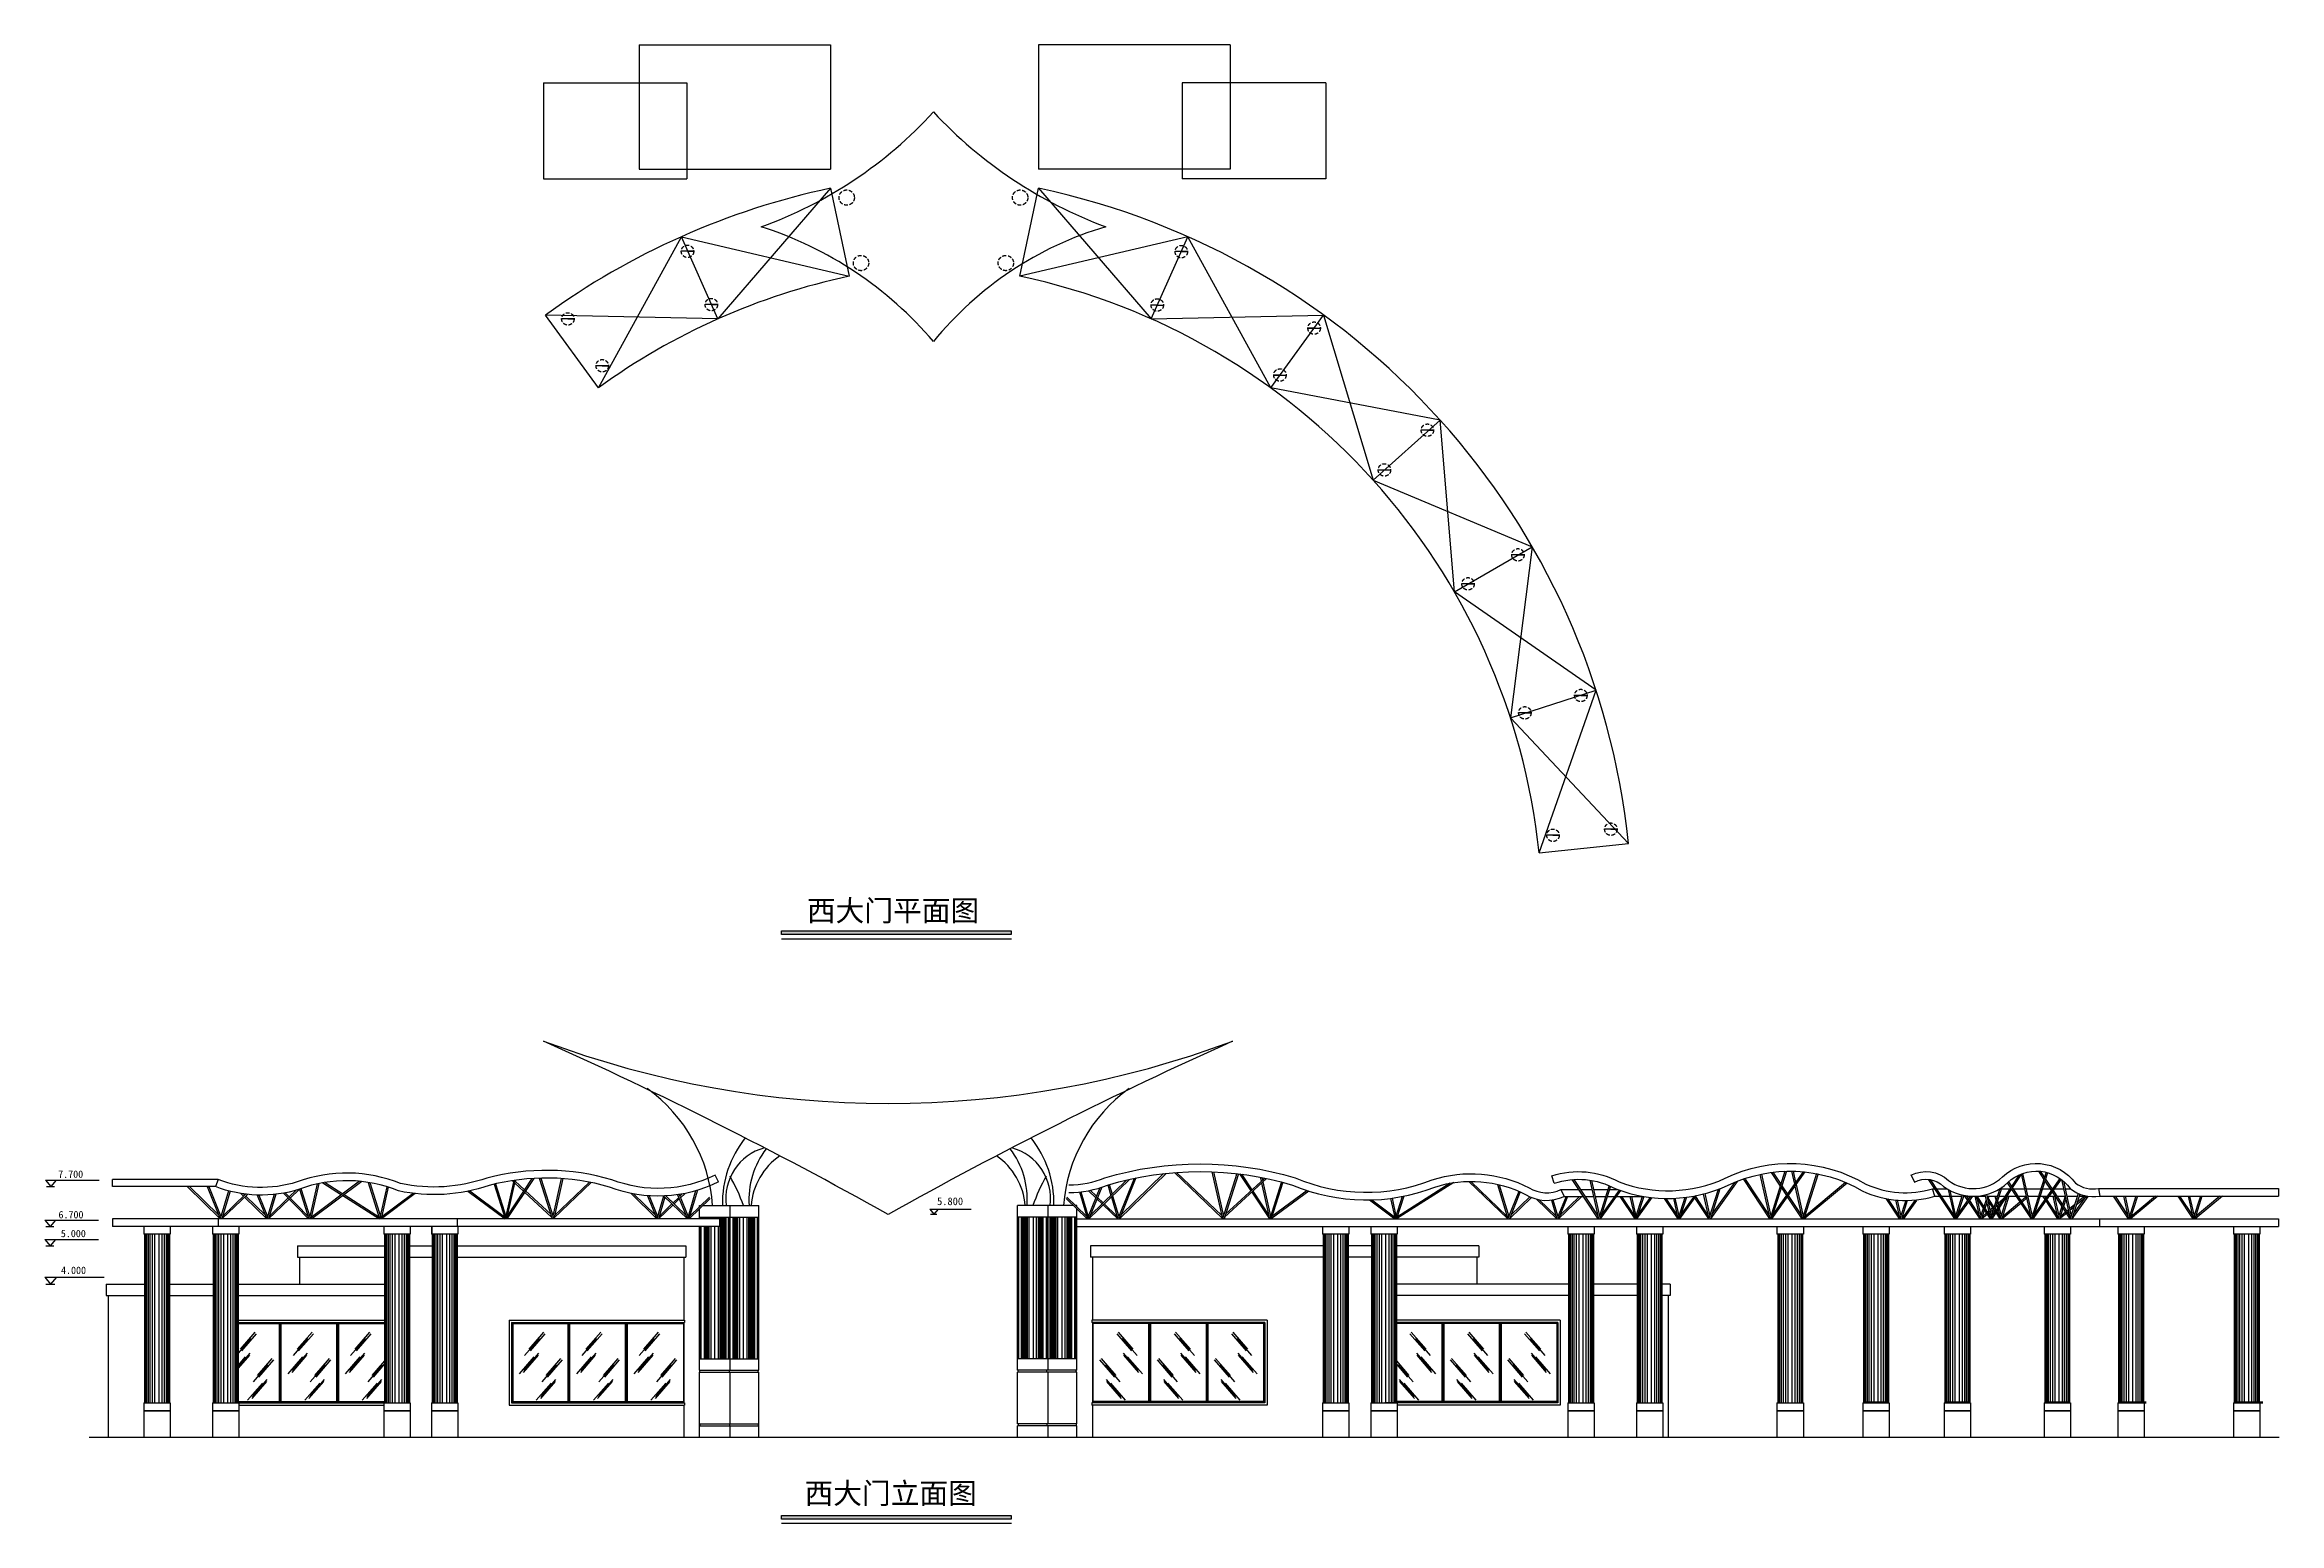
# Model space of a CAD drawing. Extents: x -1237597 to -1121401, y 701438 to 763997.
# Drawn here: x -1234020 to -1175644, y 725372 to 763997 of the extents above; entities that cross this region are included whole.
import ezdxf

# ---------------------------------------------------------------- set-up
doc = ezdxf.new("R2010")
doc.units = 0
doc.header["$LTSCALE"] = 300
doc.header["$MEASUREMENT"] = 0
doc.linetypes.add('HIDDEN2', pattern=[4.7625, 3.175, -1.5875])
for name, color, linetype in [('1', 7, 'CONTINUOUS'), ('2', 2, 'CONTINUOUS'), ('3', 3, 'CONTINUOUS'), ('4', 4, 'CONTINUOUS'), ('5', 9, 'CONTINUOUS'), ('LAYER1', 7, 'CONTINUOUS')]:
    doc.layers.add(name, color=color, linetype=linetype)
doc.styles.add('HT', font='simhei.ttf', dxfattribs={"height": 200})
doc.styles.add('ST', font='simsun.ttf', dxfattribs={"height": 300})
doc.styles.get("Standard").update_dxf_attribs({"font": 'simsun.ttf', "height": 200})

msp = doc.modelspace()

# ---------------------------------------------------------------- texts
at = {"layer": '3', "color": 3, "char_height": 192, "width": 1747.696, "attachment_point": 1, "style": 'ST'}
for s, insert in [('7.700', (-1233667.6, 734588.3)), ('6.700', (-1233659.1, 733530.4)), ('5.000', (-1233597.8, 733038.7)), ('4.000', (-1233592.5, 732078.3))]:
    msp.add_mtext(s, dxfattribs=dict(at, insert=insert))
at = {"layer": '3', "color": 3, "insert": (-1210707.9, 733884.3), "char_height": 200, "width": 504.548, "attachment_point": 1}
msp.add_mtext('5.800', dxfattribs=at)
at = {"layer": 'LAYER1', "color": 3, "linetype": 'BYBLOCK', "style": 'HT'}
for s, p in [('西大门平面图', (-1214108, 741102.1)), ('西大门立面图', (-1214170.3, 725882.2))]:
    msp.add_text(s, height=550, dxfattribs=at).set_placement(p)

# ---------------------------------------------------------------- hatches: boundary and pattern name
at = {"layer": 'LAYER1', "linetype": 'BYBLOCK'}
h = msp.add_hatch(dxfattribs=at)
h.set_pattern_fill('ANSI31', color=3, style=0)
h.set_pattern_definition([(45, (-18991.69383, -66525.57129), (-0.088388347648, 0.088388347648), [])])
h.paths.add_polyline_path([(-1208773.1, 740749.3), (-1208773.1, 740845), (-1214775.7, 740845), (-1214775.7, 740749.3)])
h = msp.add_hatch(dxfattribs=at)
h.set_pattern_fill('ANSI31', color=3, style=0)
h.set_pattern_definition([(45, (-18991.69383, -81793.34535), (-0.088388347648, 0.088388347648), [])])
h.paths.add_polyline_path([(-1208773.1, 725481.6), (-1208773.1, 725577.2), (-1214775.7, 725577.2), (-1214775.7, 725481.6)])

# ---------------------------------------------------------------- linework, layer by layer
at = {"layer": '1'}
for p, q in [((-1218492.1, 763997.3), (-1218492.1, 760747.3)), ((-1218492.1, 763997.3), (-1213492.1, 763997.3)), ((-1213492.1, 763997.3), (-1213492.1, 760747.3)), ((-1203053.9, 763997.3), (-1208053.9, 763997.3)), ((-1208053.9, 763997.3), (-1208053.9, 760747.3)), ((-1203053.9, 763997.3), (-1203053.9, 760747.3)), ((-1220992.1, 762997.3), (-1217242.1, 762997.3)), ((-1220992.1, 762997.3), (-1220992.1, 760497.3)), ((-1217242.1, 762997.3), (-1217242.1, 760497.3)), ((-1204303.9, 762997.3), (-1204303.9, 760497.3)), ((-1200553.9, 762997.3), (-1204303.9, 762997.3)), ((-1200553.9, 762997.3), (-1200553.9, 760497.3)), ((-1218492.1, 760747.3), (-1213492.1, 760747.3)), ((-1203053.9, 760747.3), (-1208053.9, 760747.3)), ((-1220992.1, 760497.3), (-1217242.1, 760497.3)), ((-1213492.1, 760247.3), (-1213003.5, 757948.7)), ((-1208542.5, 757948.7), (-1208053.9, 760247.3)), ((-1200553.9, 760497.3), (-1204303.9, 760497.3)), ((-1216431.9, 756834.7), (-1217387.8, 758981.5)), ((-1205114.1, 756834.7), (-1204158.3, 758981.5)), ((-1219553.8, 755032.3), (-1220935.1, 756933.5)), ((-1201992.2, 755032.3), (-1200610.9, 756933.5)), ((-1199313.3, 752620.2), (-1197567, 754192.7)), ((-1197194.5, 749703.8), (-1195159.3, 750878.8)), ((-1195728.3, 746410.7), (-1193493.3, 747136.9)), ((-1194978.8, 742884.6), (-1192641.7, 743130.3))]:
    msp.add_line(p, q, dxfattribs=at)
at = {"layer": '1', "color": 7}
for p, q in [((-1186503.4, 728542.1), (-1185853.4, 728542.1)), ((-1184379.9, 728542.1), (-1183729.9, 728542.1)), ((-1181770.5, 728542.1), (-1181120.5, 728542.1)), ((-1179845.5, 728542.1), (-1179119.4, 728542.1)), ((-1176821.4, 728542.1), (-1176074.2, 728542.1)), ((-1186503.4, 728522.1), (-1185853.4, 728522.1)), ((-1184379.9, 728522.1), (-1183729.9, 728522.1)), ((-1181770.5, 728522.1), (-1181120.5, 728522.1)), ((-1179845.5, 728522.1), (-1179119.4, 728522.1)), ((-1176821.4, 728522.1), (-1176074.2, 728522.1)), ((-1232861.8, 727622.1), (-1175643.8, 727622.1))]:
    msp.add_line(p, q, dxfattribs=at)
at = {"layer": '1'}
for points in [[(-1213492.1, 760247.3), (-1216431.9, 756834.7), (-1220935.1, 756933.5)], [(-1208053.9, 760247.3), (-1205114.1, 756834.7), (-1200610.9, 756933.5), (-1199313.3, 752620.2), (-1195159.3, 750878.8), (-1195728.3, 746410.7), (-1192641.7, 743130.3)], [(-1219553.8, 755032.3), (-1217387.8, 758981.5), (-1213003.5, 757948.7)], [(-1194978.8, 742884.6), (-1193493.3, 747136.9), (-1197194.5, 749703.8), (-1197567, 754192.7), (-1201992.2, 755032.3), (-1204158.3, 758981.5), (-1208542.5, 757948.7)]]:
    msp.add_lwpolyline(points, dxfattribs=at)
for centre, radius, start, end in [((-1209418.5, 741082.2), 19593.2, 102, 126), ((-1212127.6, 741082.2), 19593.2, 6, 78), ((-1209418.5, 741082.2), 17243.2, 102, 126), ((-1212127.6, 741082.2), 17243.2, 6, 78)]:
    msp.add_arc(centre, radius, start, end, dxfattribs=at)
at = {"layer": '2', "color": 2}
for p, q in [((-1217064.9, 758600.1), (-1217389.9, 758600.1)), ((-1217227.4, 758600.1), (-1217064.9, 758600.1)), ((-1204164.2, 758590.7), (-1204489.2, 758590.7)), ((-1204326.7, 758590.7), (-1204164.2, 758590.7)), ((-1216442.4, 757208.3), (-1216767.4, 757208.3)), ((-1216604.9, 757208.3), (-1216442.4, 757208.3)), ((-1204955.8, 757197.4), (-1205118.3, 757197.4)), ((-1204955.8, 757197.4), (-1204793.3, 757197.4)), ((-1220189.9, 756834.3), (-1220514.9, 756834.3)), ((-1220352.4, 756834.3), (-1220189.9, 756834.3)), ((-1200857.3, 756593.4), (-1201019.8, 756593.4)), ((-1201019.8, 756593.4), (-1200694.8, 756593.4)), ((-1219292.4, 755610), (-1219617.4, 755610)), ((-1219454.9, 755610), (-1219292.4, 755610)), ((-1201751.6, 755368.1), (-1201914.1, 755368.1)), ((-1201914.1, 755368.1), (-1201589.1, 755368.1)), ((-1197736.4, 753927.4), (-1198061.4, 753927.4)), ((-1197898.9, 753927.4), (-1197736.4, 753927.4)), ((-1199183.3, 752888.7), (-1198858.3, 752888.7)), ((-1195370, 750671.5), (-1195695, 750671.5)), ((-1195532.5, 750671.5), (-1195370, 750671.5)), ((-1196674.7, 749913.4), (-1196999.7, 749913.4)), ((-1196837.2, 749913.4), (-1196674.7, 749913.4)), ((-1193727.7, 746997.6), (-1194052.7, 746997.6)), ((-1193890.2, 746997.6), (-1193727.7, 746997.6)), ((-1195190.6, 746542.9), (-1195515.6, 746542.9)), ((-1195353.1, 746542.9), (-1195190.6, 746542.9)), ((-1194455.8, 743345.8), (-1194780.8, 743345.8)), ((-1194618.3, 743345.8), (-1194455.8, 743345.8)), ((-1192943.8, 743504.5), (-1193268.8, 743504.5)), ((-1193106.3, 743504.5), (-1192943.8, 743504.5)), ((-1216414.9, 734291), (-1216504.3, 734470)), ((-1194586.4, 734256.9), (-1194648.7, 734446.9)), ((-1185265, 734463.8), (-1185173.9, 734285.8)), ((-1232249.5, 734166.4), (-1232249.5, 734353.1)), ((-1229487, 734353.1), (-1232249.5, 734353.1)), ((-1229558.9, 734166.4), (-1232249.5, 734166.4)), ((-1229487, 734353.1), (-1229558.9, 734166.4)), ((-1194410.4, 734093.3), (-1194323.2, 733913.4)), ((-1194410.4, 734093.3), (-1193952.2, 734093.3)), ((-1194323.2, 733913.4), (-1193833.3, 733913.4)), ((-1193904.3, 734093.3), (-1193603.3, 734093.3)), ((-1193785.3, 733913.4), (-1193563.1, 733913.4)), ((-1193562.3, 734093.3), (-1193181.6, 734093.3)), ((-1193522.1, 733913.4), (-1193238.6, 733913.4)), ((-1193196.7, 733913.4), (-1193008.2, 733913.4)), ((-1193139.6, 734093.3), (-1192936.3, 734093.3)), ((-1192959.1, 733913.4), (-1192261.1, 733913.4)), ((-1184643.1, 733919.4), (-1184700.6, 734110.9)), ((-1184700.6, 734110.9), (-1184651.6, 734110.9)), ((-1184643.1, 733919.4), (-1184525.1, 733919.4)), ((-1184603.7, 734110.9), (-1184322, 734110.9)), ((-1184477.1, 733919.4), (-1184256.9, 733919.4)), ((-1184215.9, 733919.4), (-1183935, 733919.4)), ((-1183893, 733919.4), (-1183594.2, 733919.4)), ((-1183546.2, 733919.4), (-1183326, 733919.4)), ((-1183285, 733919.4), (-1183004.1, 733919.4)), ((-1182962.2, 733919.4), (-1182803.7, 733919.4)), ((-1182949.4, 734110.9), (-1182943.4, 734110.9)), ((-1182901.4, 734110.9), (-1182678.8, 734110.9)), ((-1182761.3, 733919.4), (-1182524.8, 733919.4)), ((-1182603.5, 734110.9), (-1182299.5, 734110.9)), ((-1182476.9, 733919.4), (-1182256.7, 733919.4)), ((-1182258.5, 734110.9), (-1181874, 734110.9)), ((-1182215.7, 733919.4), (-1181934.8, 733919.4)), ((-1181892.8, 733919.4), (-1181706.1, 733919.4)), ((-1181832.1, 734110.9), (-1181634.1, 734110.9)), ((-1181657, 733919.4), (-1181507.5, 733919.4)), ((-1181586.1, 734110.9), (-1181569.8, 734110.9)), ((-1181520.7, 734110.9), (-1181282.1, 734110.9)), ((-1181459.5, 733919.4), (-1181239.3, 733919.4)), ((-1181241.1, 734110.9), (-1181102.9, 734110.9)), ((-1181198.3, 733919.4), (-1180917.4, 733919.4)), ((-1180875.5, 733919.4), (-1180727.7, 733919.4)), ((-1180688.8, 733919.4), (-1180663.9, 733919.4)), ((-1180366.8, 734116.6), (-1180333.5, 733919.4)), ((-1180366.8, 734116.6), (-1175669.1, 734116.6)), ((-1180333.5, 733919.4), (-1175669.1, 733919.4)), ((-1175669.1, 734116.6), (-1175669.1, 733919.4)), ((-1216387.7, 733322.1), (-1232250.8, 733322.1)), ((-1232250.8, 733322.1), (-1232250.8, 733122.1)), ((-1229488.2, 733322.1), (-1229488.2, 733122.1)), ((-1223244.4, 733322.1), (-1223244.4, 733122.1)), ((-1216921.4, 733372.1), (-1216116.2, 733372.1)), ((-1216916.2, 733672.1), (-1216882.9, 733672.1)), ((-1216916.2, 733640), (-1216916.2, 733672.1)), ((-1216916.2, 733322.1), (-1216916.2, 733584.4)), ((-1216825.4, 733672.1), (-1216116.2, 733672.1)), ((-1216387.7, 733322.1), (-1216387.7, 733122.1)), ((-1216173.3, 733372.1), (-1215368, 733372.1)), ((-1216168, 733672.1), (-1215368, 733672.1)), ((-1216116.2, 729372.1), (-1216116.2, 733672.1)), ((-1215368, 729372.1), (-1215368, 733672.1)), ((-1207803.3, 733672.1), (-1208603.3, 733672.1)), ((-1208603.3, 729372.1), (-1208603.3, 733672.1)), ((-1207798, 733372.1), (-1208603.3, 733372.1)), ((-1207145.9, 733672.1), (-1207855.1, 733672.1)), ((-1207049.8, 733372.1), (-1207855.1, 733372.1)), ((-1207803.3, 729672.1), (-1207803.3, 733672.1)), ((-1207055.1, 733672.1), (-1207088.3, 733672.1)), ((-1207055.1, 733640), (-1207055.1, 733672.1)), ((-1207055.1, 729372.1), (-1207055.1, 733584.4)), ((-1207055.1, 733322.1), (-1175663.9, 733322.1)), ((-1180338.2, 733322.1), (-1180338.2, 733122.1)), ((-1180338.2, 733322.1), (-1180338.2, 733122.1)), ((-1175663.9, 733322.1), (-1175663.9, 733122.1)), ((-1175663.9, 733322.1), (-1175663.9, 733122.1)), ((-1216387.7, 733122.1), (-1232250.8, 733122.1)), ((-1231430.4, 733122.1), (-1231430.4, 732922.1)), ((-1230740.4, 732922.1), (-1231430.4, 732922.1)), ((-1231410.4, 732922.1), (-1231410.4, 728522.1)), ((-1230760.4, 732922.1), (-1230760.4, 728522.1)), ((-1230740.4, 733122.1), (-1230740.4, 732922.1)), ((-1229635.4, 733122.1), (-1229635.4, 732922.1)), ((-1228945.4, 732922.1), (-1229635.4, 732922.1)), ((-1229615.4, 732922.1), (-1229615.4, 728522.1)), ((-1228965.4, 732922.1), (-1228965.4, 728522.1)), ((-1228965.4, 732922.1), (-1228965.4, 728522.1)), ((-1228945.4, 733122.1), (-1228945.4, 732922.1)), ((-1227414.9, 732622.1), (-1225140.5, 732622.1)), ((-1227414.9, 732622.1), (-1227414.9, 732322.1)), ((-1225160.5, 733122.1), (-1225160.5, 732922.1)), ((-1224470.5, 732922.1), (-1225160.5, 732922.1)), ((-1225140.5, 732922.1), (-1225140.5, 728522.1)), ((-1224490.5, 732922.1), (-1224490.5, 728522.1)), ((-1224490.5, 732622.1), (-1223895.3, 732622.1)), ((-1224470.5, 733122.1), (-1224470.5, 732922.1)), ((-1223915.3, 733122.1), (-1223915.3, 732922.1)), ((-1223225.3, 732922.1), (-1223915.3, 732922.1)), ((-1223895.3, 732922.1), (-1223895.3, 733122.1)), ((-1223895.3, 732922.1), (-1223895.3, 728522.1)), ((-1223245.3, 732922.1), (-1223245.3, 728522.1)), ((-1223245.3, 732622.1), (-1217273.9, 732622.1)), ((-1223225.3, 733122.1), (-1223225.3, 732922.1)), ((-1217273.9, 732622.1), (-1217273.9, 732322.1)), ((-1216916.2, 729372.1), (-1216916.2, 733122.1)), ((-1207055.1, 733122.1), (-1175663.9, 733122.1)), ((-1206697.3, 732622.1), (-1206697.3, 732322.1)), ((-1200617.3, 732622.1), (-1206697.3, 732622.1)), ((-1200637.3, 733122.1), (-1200637.3, 732922.1)), ((-1199947.3, 732922.1), (-1200637.3, 732922.1)), ((-1200617.3, 732922.1), (-1200617.3, 728522.1)), ((-1199967.3, 732922.1), (-1199967.3, 728522.1)), ((-1199358.9, 732622.1), (-1199967.3, 732622.1)), ((-1199947.3, 733122.1), (-1199947.3, 732922.1)), ((-1199378.9, 733122.1), (-1199378.9, 732922.1)), ((-1198688.9, 732922.1), (-1199378.9, 732922.1)), ((-1199358.9, 732922.1), (-1199358.9, 728522.1)), ((-1198708.9, 732922.1), (-1198708.9, 728522.1)), ((-1196556.4, 732622.1), (-1198708.9, 732622.1)), ((-1198688.9, 733122.1), (-1198688.9, 732922.1)), ((-1196556.4, 732622.1), (-1196556.4, 732322.1)), ((-1194228.9, 733122.1), (-1194228.9, 732922.1)), ((-1193538.9, 732922.1), (-1194228.9, 732922.1)), ((-1194208.9, 732922.1), (-1194208.9, 728522.1)), ((-1193558.9, 732922.1), (-1193558.9, 728522.1)), ((-1193538.9, 733122.1), (-1193538.9, 732922.1)), ((-1192440.2, 733122.1), (-1192440.2, 732922.1)), ((-1191750.2, 732922.1), (-1192440.2, 732922.1)), ((-1192420.2, 732922.1), (-1192420.2, 728522.1)), ((-1191770.2, 732922.1), (-1191770.2, 728522.1)), ((-1191750.2, 733122.1), (-1191750.2, 732922.1)), ((-1188767.3, 733122.1), (-1188767.3, 732922.1)), ((-1188077.3, 732922.1), (-1188767.3, 732922.1)), ((-1188747.3, 732922.1), (-1188747.3, 728522.1)), ((-1188097.3, 732922.1), (-1188097.3, 728522.1)), ((-1188077.3, 733122.1), (-1188077.3, 732922.1)), ((-1186523.4, 733122.1), (-1186523.4, 732922.1)), ((-1185833.4, 732922.1), (-1186523.4, 732922.1)), ((-1186503.4, 732922.1), (-1186503.4, 728522.1)), ((-1185853.4, 732922.1), (-1185853.4, 728522.1)), ((-1185833.4, 733122.1), (-1185833.4, 732922.1)), ((-1184399.9, 733122.1), (-1184399.9, 732922.1)), ((-1183709.9, 732922.1), (-1184399.9, 732922.1)), ((-1184379.9, 732922.1), (-1184379.9, 728522.1)), ((-1183729.9, 732922.1), (-1183729.9, 728522.1)), ((-1183709.9, 733122.1), (-1183709.9, 732922.1)), ((-1181790.5, 733122.1), (-1181790.5, 732922.1)), ((-1181100.5, 732922.1), (-1181790.5, 732922.1)), ((-1181770.5, 732922.1), (-1181770.5, 728522.1)), ((-1181120.5, 732922.1), (-1181120.5, 728522.1)), ((-1181100.5, 733122.1), (-1181100.5, 732922.1)), ((-1179865.5, 733122.1), (-1179865.5, 732922.1)), ((-1179175.5, 732922.1), (-1179865.5, 732922.1)), ((-1179845.5, 732922.1), (-1179845.5, 728522.1)), ((-1179195.5, 732922.1), (-1179195.5, 728522.1)), ((-1179175.5, 733122.1), (-1179175.5, 732922.1)), ((-1176841.4, 733122.1), (-1176841.4, 732922.1)), ((-1176151.4, 732922.1), (-1176841.4, 732922.1)), ((-1176821.4, 732922.1), (-1176821.4, 728522.1)), ((-1176171.4, 732922.1), (-1176171.4, 728522.1)), ((-1176151.4, 733122.1), (-1176151.4, 732922.1)), ((-1227414.9, 732322.1), (-1225140.5, 732322.1)), ((-1227364.9, 732322.1), (-1227364.9, 731622.1)), ((-1224490.5, 732322.1), (-1223895.3, 732322.1)), ((-1223245.3, 732322.1), (-1217273.9, 732322.1)), ((-1217323.9, 732322.1), (-1217323.9, 730682.1)), ((-1200617.3, 732322.1), (-1206697.3, 732322.1)), ((-1206647.3, 732322.1), (-1206647.3, 730682.1)), ((-1199358.9, 732322.1), (-1199967.3, 732322.1)), ((-1196556.4, 732322.1), (-1198708.9, 732322.1)), ((-1196606.4, 732322.1), (-1196606.4, 731622.1)), ((-1232414.9, 731622.1), (-1231410.4, 731622.1)), ((-1232414.9, 731622.1), (-1232414.9, 731322.1)), ((-1230760.4, 731622.1), (-1229615.4, 731622.1)), ((-1228965.4, 731622.1), (-1225140.5, 731622.1)), ((-1194208.9, 731622.1), (-1198708.9, 731622.1)), ((-1192420.2, 731622.1), (-1193558.9, 731622.1)), ((-1191556.4, 731622.1), (-1191770.2, 731622.1)), ((-1191556.4, 731622.1), (-1191556.4, 731322.1)), ((-1232414.9, 731322.1), (-1231410.4, 731322.1)), ((-1232364.9, 731322.1), (-1232364.9, 727622.1)), ((-1230760.4, 731322.1), (-1229615.4, 731322.1)), ((-1228965.4, 731322.1), (-1225140.5, 731322.1)), ((-1194208.9, 731322.1), (-1198708.9, 731322.1)), ((-1192420.2, 731322.1), (-1193558.9, 731322.1)), ((-1191556.4, 731322.1), (-1191770.2, 731322.1)), ((-1191606.4, 731322.1), (-1191606.4, 727622.1)), ((-1228965.4, 730682.1), (-1225140.5, 730682.1)), ((-1228965.4, 730622.1), (-1225140.5, 730622.1)), ((-1228965.4, 730592.1), (-1227889.9, 730592.1)), ((-1227889.9, 728522.1), (-1227889.9, 730622.1)), ((-1227864.9, 728522.1), (-1227864.9, 730622.1)), ((-1227839.9, 728522.1), (-1227839.9, 730622.1)), ((-1227839.9, 730592.1), (-1226389.9, 730592.1)), ((-1226389.9, 728522.1), (-1226389.9, 730622.1)), ((-1226364.9, 728522.1), (-1226364.9, 730622.1)), ((-1226339.9, 728522.1), (-1226339.9, 730622.1)), ((-1226339.9, 730592.1), (-1225140.5, 730592.1)), ((-1221883.9, 730682.1), (-1217303.9, 730682.1)), ((-1221883.9, 730682.1), (-1221883.9, 728462.1)), ((-1221823.9, 730622.1), (-1221823.9, 728522.1)), ((-1221823.9, 730622.1), (-1217303.9, 730622.1)), ((-1221793.9, 730592.1), (-1221823.9, 730622.1)), ((-1221793.9, 730592.1), (-1220348.9, 730592.1)), ((-1221793.9, 730592.1), (-1221793.9, 728552.1)), ((-1220348.9, 728522.1), (-1220348.9, 730622.1)), ((-1220323.9, 728522.1), (-1220323.9, 730622.1)), ((-1220298.9, 728522.1), (-1220298.9, 730622.1)), ((-1220298.9, 730592.1), (-1218848.9, 730592.1)), ((-1218848.9, 728522.1), (-1218848.9, 730622.1)), ((-1218823.9, 728522.1), (-1218823.9, 730622.1)), ((-1218798.9, 728522.1), (-1218798.9, 730622.1)), ((-1218798.9, 730592.1), (-1217323.9, 730592.1)), ((-1217323.9, 730622.1), (-1217323.9, 728522.1)), ((-1217303.9, 730682.1), (-1217303.9, 730622.1)), ((-1202087.3, 730682.1), (-1206667.3, 730682.1)), ((-1206667.3, 730682.1), (-1206667.3, 730622.1)), ((-1202147.3, 730622.1), (-1206667.3, 730622.1)), ((-1206647.3, 730622.1), (-1206647.3, 728522.1)), ((-1205172.3, 730592.1), (-1206647.3, 730592.1)), ((-1205172.3, 728522.1), (-1205172.3, 730622.1)), ((-1205147.3, 728522.1), (-1205147.3, 730622.1)), ((-1205122.3, 728522.1), (-1205122.3, 730622.1)), ((-1203672.3, 730592.1), (-1205122.3, 730592.1)), ((-1203672.3, 728522.1), (-1203672.3, 730622.1)), ((-1203647.3, 728522.1), (-1203647.3, 730622.1)), ((-1203622.3, 728522.1), (-1203622.3, 730622.1)), ((-1202177.3, 730592.1), (-1203622.3, 730592.1)), ((-1202177.3, 730592.1), (-1202147.3, 730622.1)), ((-1202177.3, 730592.1), (-1202177.3, 728552.1)), ((-1202147.3, 730622.1), (-1202147.3, 728522.1)), ((-1202087.3, 730682.1), (-1202087.3, 728462.1)), ((-1194428.4, 730682.1), (-1198708.9, 730682.1)), ((-1194488.4, 730622.1), (-1198708.9, 730622.1)), ((-1197513.4, 730592.1), (-1198708.9, 730592.1)), ((-1197513.4, 728522.1), (-1197513.4, 730622.1)), ((-1197488.4, 728522.1), (-1197488.4, 730622.1)), ((-1197463.4, 728522.1), (-1197463.4, 730622.1)), ((-1196013.4, 730592.1), (-1197463.4, 730592.1)), ((-1196013.4, 728522.1), (-1196013.4, 730622.1)), ((-1195988.4, 728522.1), (-1195988.4, 730622.1)), ((-1195963.4, 728522.1), (-1195963.4, 730622.1)), ((-1194518.4, 730592.1), (-1195963.4, 730592.1)), ((-1194518.4, 730592.1), (-1194488.4, 730622.1)), ((-1194518.4, 730592.1), (-1194518.4, 728552.1)), ((-1194488.4, 730622.1), (-1194488.4, 728522.1)), ((-1194428.4, 730682.1), (-1194428.4, 728462.1)), ((-1216916.2, 729672.1), (-1216116.2, 729672.1)), ((-1216916.2, 727622.1), (-1216916.2, 729322.1)), ((-1216168, 729672.1), (-1215368, 729672.1)), ((-1216116.2, 727972.1), (-1216116.2, 729322.1)), ((-1215368, 727622.1), (-1215368, 729322.1)), ((-1207803.3, 729672.1), (-1208603.3, 729672.1)), ((-1208603.3, 727972.1), (-1208603.3, 729322.1)), ((-1207055.1, 729672.1), (-1207855.1, 729672.1)), ((-1207803.3, 729372.1), (-1207803.3, 729672.1)), ((-1207803.3, 727972.1), (-1207803.3, 729322.1)), ((-1207055.1, 727972.1), (-1207055.1, 729322.1)), ((-1228965.4, 728552.1), (-1227889.9, 728552.1)), ((-1228965.4, 728542.1), (-1227889.9, 728542.1)), ((-1227839.9, 728552.1), (-1226389.9, 728552.1)), ((-1227839.9, 728542.1), (-1226389.9, 728542.1)), ((-1226339.9, 728552.1), (-1225140.5, 728552.1)), ((-1226339.9, 728542.1), (-1225140.5, 728542.1)), ((-1221793.9, 728552.1), (-1221823.9, 728522.1)), ((-1221793.9, 728552.1), (-1220348.9, 728552.1)), ((-1221793.9, 728542.1), (-1220348.9, 728542.1)), ((-1220298.9, 728552.1), (-1218848.9, 728552.1)), ((-1220298.9, 728542.1), (-1218848.9, 728542.1)), ((-1218798.9, 728552.1), (-1217323.9, 728552.1)), ((-1218798.9, 728542.1), (-1217323.9, 728542.1)), ((-1205172.3, 728552.1), (-1206647.3, 728552.1)), ((-1205172.3, 728542.1), (-1206647.3, 728542.1)), ((-1203672.3, 728552.1), (-1205122.3, 728552.1)), ((-1203672.3, 728542.1), (-1205122.3, 728542.1)), ((-1202177.3, 728552.1), (-1203622.3, 728552.1)), ((-1202177.3, 728542.1), (-1203622.3, 728542.1)), ((-1202177.3, 728552.1), (-1202147.3, 728522.1)), ((-1197513.4, 728552.1), (-1198708.9, 728552.1)), ((-1197513.4, 728542.1), (-1198708.9, 728542.1)), ((-1196013.4, 728552.1), (-1197463.4, 728552.1)), ((-1196013.4, 728542.1), (-1197463.4, 728542.1)), ((-1194518.4, 728552.1), (-1195963.4, 728552.1)), ((-1194518.4, 728542.1), (-1195963.4, 728542.1)), ((-1194518.4, 728552.1), (-1194488.4, 728522.1)), ((-1231430.4, 728522.1), (-1230740.4, 728522.1)), ((-1231430.4, 728522.1), (-1231430.4, 728322.1)), ((-1231430.4, 728307.1), (-1231430.4, 727622.1)), ((-1230740.4, 728522.1), (-1230740.4, 728322.1)), ((-1230740.4, 728307.1), (-1230740.4, 727622.1)), ((-1229635.4, 728522.1), (-1229635.4, 728322.1)), ((-1229635.4, 728522.1), (-1228965.4, 728522.1)), ((-1229635.4, 728307.1), (-1229635.4, 727622.1)), ((-1229364.9, 728522.1), (-1224844.9, 728522.1)), ((-1228965.4, 728522.1), (-1228945.4, 728522.1)), ((-1228965.4, 728522.1), (-1224864.9, 728522.1)), ((-1228945.4, 728522.1), (-1228945.4, 728322.1)), ((-1228945.4, 728462.1), (-1225160.5, 728462.1)), ((-1228945.4, 728307.1), (-1228945.4, 727622.1)), ((-1225160.5, 728522.1), (-1225160.5, 728322.1)), ((-1225160.5, 728522.1), (-1224470.5, 728522.1)), ((-1225160.5, 728307.1), (-1225160.5, 727622.1)), ((-1224470.5, 728522.1), (-1224470.5, 728322.1)), ((-1224470.5, 728307.1), (-1224470.5, 727622.1)), ((-1223915.3, 728522.1), (-1223915.3, 728322.1)), ((-1223915.3, 728522.1), (-1223225.3, 728522.1)), ((-1223915.3, 728307.1), (-1223915.3, 727622.1)), ((-1223225.3, 728522.1), (-1223225.3, 728322.1)), ((-1223225.3, 728307.1), (-1223225.3, 727622.1)), ((-1221883.9, 728462.1), (-1217303.9, 728462.1)), ((-1221823.9, 728522.1), (-1217303.9, 728522.1)), ((-1217323.9, 728462.1), (-1217323.9, 727622.1)), ((-1217303.9, 728522.1), (-1217303.9, 728462.1)), ((-1202147.3, 728522.1), (-1206667.3, 728522.1)), ((-1206667.3, 728522.1), (-1206667.3, 728462.1)), ((-1202087.3, 728462.1), (-1206667.3, 728462.1)), ((-1206647.3, 728462.1), (-1206647.3, 727622.1)), ((-1200637.3, 728522.1), (-1199947.3, 728522.1)), ((-1200637.3, 728522.1), (-1200637.3, 728322.1)), ((-1200637.3, 728307.1), (-1200637.3, 727622.1)), ((-1199947.3, 728522.1), (-1199947.3, 728322.1)), ((-1199947.3, 728307.1), (-1199947.3, 727622.1)), ((-1199378.9, 728522.1), (-1198688.9, 728522.1)), ((-1199378.9, 728522.1), (-1199378.9, 728322.1)), ((-1199378.9, 728307.1), (-1199378.9, 727622.1)), ((-1194488.4, 728522.1), (-1199008.4, 728522.1)), ((-1198688.9, 728522.1), (-1198688.9, 728322.1)), ((-1194428.4, 728462.1), (-1198688.9, 728462.1)), ((-1198688.9, 728307.1), (-1198688.9, 727622.1)), ((-1194228.9, 728522.1), (-1193538.9, 728522.1)), ((-1194228.9, 728522.1), (-1194228.9, 728322.1)), ((-1194228.9, 728307.1), (-1194228.9, 727622.1)), ((-1193538.9, 728522.1), (-1193538.9, 728322.1)), ((-1193538.9, 728307.1), (-1193538.9, 727622.1)), ((-1192440.2, 728522.1), (-1191750.2, 728522.1)), ((-1192440.2, 728522.1), (-1192440.2, 728322.1)), ((-1192440.2, 728307.1), (-1192440.2, 727622.1)), ((-1191750.2, 728522.1), (-1191750.2, 728322.1)), ((-1191750.2, 728307.1), (-1191750.2, 727622.1)), ((-1188767.3, 728522.1), (-1188077.3, 728522.1)), ((-1188767.3, 728522.1), (-1188767.3, 728322.1)), ((-1188767.3, 728307.1), (-1188767.3, 727622.1)), ((-1188077.3, 728522.1), (-1188077.3, 728322.1)), ((-1188077.3, 728307.1), (-1188077.3, 727622.1)), ((-1186523.4, 728522.1), (-1185833.4, 728522.1)), ((-1186523.4, 728522.1), (-1186523.4, 728322.1)), ((-1186523.4, 728307.1), (-1186523.4, 727622.1)), ((-1185833.4, 728522.1), (-1185833.4, 728322.1)), ((-1185833.4, 728307.1), (-1185833.4, 727622.1)), ((-1184399.9, 728522.1), (-1183709.9, 728522.1)), ((-1184399.9, 728522.1), (-1184399.9, 728322.1)), ((-1184399.9, 728307.1), (-1184399.9, 727622.1)), ((-1183709.9, 728522.1), (-1183709.9, 728322.1)), ((-1183709.9, 728307.1), (-1183709.9, 727622.1)), ((-1181790.5, 728522.1), (-1181100.5, 728522.1)), ((-1181790.5, 728522.1), (-1181790.5, 728322.1)), ((-1181790.5, 728307.1), (-1181790.5, 727622.1)), ((-1181100.5, 728522.1), (-1181100.5, 728322.1)), ((-1181100.5, 728307.1), (-1181100.5, 727622.1)), ((-1179865.5, 728522.1), (-1179175.5, 728522.1)), ((-1179865.5, 728522.1), (-1179865.5, 728322.1)), ((-1179865.5, 728307.1), (-1179865.5, 727622.1)), ((-1179175.5, 728522.1), (-1179175.5, 728322.1)), ((-1179175.5, 728307.1), (-1179175.5, 727622.1)), ((-1176841.4, 728522.1), (-1176151.4, 728522.1)), ((-1176841.4, 728522.1), (-1176841.4, 728322.1)), ((-1176841.4, 728307.1), (-1176841.4, 727622.1)), ((-1176151.4, 728522.1), (-1176151.4, 728322.1)), ((-1176151.4, 728307.1), (-1176151.4, 727622.1)), ((-1216116.2, 727622.1), (-1216116.2, 727922.1)), ((-1208603.3, 727622.1), (-1208603.3, 727922.1)), ((-1207803.3, 727622.1), (-1207803.3, 727922.1)), ((-1207055.1, 727622.1), (-1207055.1, 727922.1))]:
    msp.add_line(p, q, dxfattribs=at)
for points in [[(-1216414.9, 734291, -0.2108828), (-1219263.8, 734155.8, 0.1355768), (-1222406.9, 734199.6, -0.136762), (-1224779.8, 734055.6, 0.1884493), (-1227363.4, 734099.9, -0.1702195), (-1229558.9, 734166.4, 0.3067974)], [(-1216504.3, 734470, -0.2115327), (-1219199.6, 734345.4, 0.1362663), (-1222465.1, 734391.2, -0.1361654), (-1224720.8, 734247.6, 0.1868389), (-1227428.3, 734289.2, -0.1698317), (-1229487, 734353.1, -0.1698317)], [(-1207268.8, 734016.2, 0.0998988), (-1206254.9, 734208, -0.1459439), (-1201419, 734209.5, 0.1967464), (-1197705.3, 734157.4, -0.1981769), (-1195338.4, 733962.6, 0.2552723), (-1194323.2, 733913.4)], [(-1207266.4, 734216.2, 0.1008797), (-1206321.5, 734396.8, -0.1465733), (-1201350.8, 734397.9, 0.197713), (-1197772.5, 734345.8, -0.1993301), (-1195240.1, 734136.9, 0.2574349), (-1194410.4, 734093.3, 0.2574349)], [(-1194648.7, 734446.9, -0.2057931), (-1192891.6, 734290.1, 0.1993221), (-1190123, 734384.5, -0.249177), (-1186445.7, 734235, 0.1834049), (-1184700.6, 734110.9, 0.1834049)], [(-1194586.4, 734256.9, -0.2074686), (-1192975.1, 734107.8, 0.2004233), (-1190038.2, 734203.3, -0.2499757), (-1186538.7, 734057.6, 0.1843598), (-1184643.1, 733919.4, -0.7924011)], [(-1185266.1, 734463.3, -0.3183108), (-1184286.4, 734328, 0.3634738), (-1182875.2, 734420, -0.4492746), (-1180964.3, 734256.9, 0.2017784), (-1180366.8, 734116.6, 0.2017784)], [(-1185173.9, 734285.8, -0.3228719), (-1184415.4, 734174.7, 0.3663357), (-1182737.3, 734275.1, -0.4567973), (-1181108.5, 734115.2, 0.2105227), (-1180333.5, 733919.4, -0.7924011)]]:
    msp.add_lwpolyline(points, format="xyb", dxfattribs=at)
at = {"layer": '2', "color": 2, "linetype": 'HIDDEN2', "ltscale": 0.1}
for centre, radius in [((-1213067.8, 760003.3), 200), ((-1208537.2, 760003.3), 200), ((-1217227.4, 758600.1), 162.5), ((-1212693.7, 758293.7), 200), ((-1208911.3, 758293.7), 200), ((-1204326.7, 758590.7), 162.5), ((-1216604.9, 757208.3), 162.5), ((-1204955.8, 757197.4), 162.5), ((-1220352.4, 756834.3), 162.5), ((-1200857.3, 756593.4), 162.5), ((-1219454.9, 755610), 162.5), ((-1201751.6, 755368.1), 162.5), ((-1197898.9, 753927.4), 162.5), ((-1199020.8, 752888.7), 162.5), ((-1195532.5, 750671.5), 162.5), ((-1196837.2, 749913.4), 162.5), ((-1195353.1, 746542.9), 162.5), ((-1193890.2, 746997.6), 162.5), ((-1194618.3, 743345.8), 162.5), ((-1193106.3, 743504.5), 162.5)]:
    msp.add_circle(centre, radius, dxfattribs=at)
at = {"layer": '2', "color": 2}
for centre, radius, start, end in [((-1219120.2, 769842.9), 11268.1, 289.804425, 317.575707), ((-1202212.8, 770250.8), 11744.6, 222.998265, 249.6216), ((-1218280.7, 749898.9), 9805.6, 40.301551, 72.318318), ((-1203690.3, 750447.9), 9173.2, 106.545143, 140.834992), ((-1211985.6, 762009.2), 25669.2, 249.475094, 290.524906), ((-1269215.4, 630881.3), 117447.8, 60.838159, 65.754427), ((-1154755.9, 630881.3), 117447.8, 114.245573, 119.161841), ((-1220661.3, 733385.9), 4100.6, 4.001584, 54.578177), ((-1203309.9, 733385.9), 4100.6, 125.421823, 175.998416), ((-1213579.7, 733728.3), 2737.3, 141.360269, 180.966385), ((-1214850.6, 733853.2), 1377.4, 105.494738, 187.53439), ((-1213430.6, 733828.4), 2191.1, 142.674548, 184.091947), ((-1213810.6, 733527.3), 1761.5, 124.887089, 175.287711), ((-1210160.7, 733527.3), 1761.5, 4.712289, 55.112911), ((-1210540.6, 733828.4), 2191.1, 355.908053, 37.325452), ((-1209120.6, 733853.2), 1377.4, 352.46561, 74.505262), ((-1210391.5, 733728.3), 2737.3, 359.033615, 38.639731), ((-1220194.1, 732117.7), 4692.8, 19.342484, 29.673356), ((-1203777.2, 732117.7), 4692.8, 150.326644, 160.657516)]:
    msp.add_arc(centre, radius, start, end, dxfattribs=at)
at = {"layer": '4', "color": 4}
for p, q in [((-1221243.8, 734382.2), (-1221944.3, 733322.1)), ((-1221293.7, 734379.2), (-1221930.3, 733415.8)), ((-1221099.1, 734388.5), (-1220761, 733322.1)), ((-1221057.5, 734389.6), (-1220719, 733322.1)), ((-1220524.8, 734378.5), (-1220743.6, 733399.7)), ((-1220484.5, 734375.7), (-1220720, 733322.1)), ((-1205562.2, 734383.3), (-1205962.8, 733384.1)), ((-1205945, 733322.1), (-1204726.9, 734514.4)), ((-1205515.2, 734393), (-1205944.5, 733322.1)), ((-1205904.5, 733417.7), (-1204791.4, 734507.3)), ((-1204506.4, 734534.9), (-1203256.5, 733345.7)), ((-1204452.7, 734539), (-1203272.2, 733415.8)), ((-1203525.6, 734549.5), (-1203251.3, 733322.1)), ((-1203485.1, 734551.5), (-1203227.6, 733399.7)), ((-1202876.5, 734507.2), (-1203251.3, 733322.1)), ((-1202836, 734502.5), (-1203210.3, 733322.1)), ((-1202098.9, 734381.7), (-1203195.2, 733369.5)), ((-1202147, 734391.7), (-1203170.8, 733446.4)), ((-1202804.5, 734498.7), (-1202511.4, 734055.2)), ((-1202752.2, 734492.1), (-1202481.6, 734082.7)), ((-1202264.2, 734414.6), (-1202239.9, 734305.9)), ((-1202221.3, 734406.4), (-1202205.9, 734337.3)), ((-1189653.2, 734373.9), (-1188958.1, 733322.1)), ((-1189211.6, 734487), (-1188951.2, 733322.1)), ((-1189172.4, 734495.3), (-1188927.5, 733399.7)), ((-1188556.9, 734568.8), (-1188948.3, 733334.1)), ((-1188081.6, 734555.2), (-1188942.8, 733345.2)), ((-1188916.8, 734538.5), (-1188680.1, 734180.3)), ((-1188035.7, 734550.7), (-1188910.2, 733322.1)), ((-1188872.6, 734544.1), (-1188664.5, 734229.3)), ((-1188514.5, 734570), (-1188870.8, 733446.4)), ((-1188385.1, 734570.9), (-1188309.9, 734234.4)), ((-1188344, 734570.2), (-1188278.7, 734278.2)), ((-1187731.6, 734505.9), (-1188103.1, 733334.1)), ((-1187692.1, 734498.2), (-1188065, 733322.1)), ((-1182441.6, 734474.7), (-1182641.4, 734168.3)), ((-1182382.1, 734499.7), (-1182619.9, 734135.8)), ((-1182386, 734498.2), (-1182123.1, 733322.1)), ((-1182348.2, 734512.2), (-1182099.5, 733399.7)), ((-1181737.4, 734542), (-1182120.3, 733334.1)), ((-1181698.6, 734531.8), (-1182082.2, 733322.1)), ((-1181377.6, 734381), (-1182042.7, 733446.4)), ((-1181938.1, 734571), (-1181796.2, 734356.3)), ((-1181887.7, 734567.3), (-1181780.7, 734405.3)), ((-1229432.2, 733322.1), (-1230294.8, 734166.4)), ((-1229472.8, 733417.7), (-1230237.6, 734166.4)), ((-1229771.2, 734166.4), (-1229432.8, 733322.1)), ((-1229728.1, 734166.4), (-1229414.5, 733384.1)), ((-1229217.1, 734055.7), (-1229432.8, 733322.1)), ((-1229178.4, 734045.7), (-1229391.1, 733322.1)), ((-1229389.2, 733322.1), (-1228724.3, 733964.2)), ((-1229369, 733397.2), (-1228775.7, 733970.1)), ((-1228826.2, 733921.4), (-1228893.1, 733986.9)), ((-1228797.4, 733949.2), (-1228825.5, 733976.7)), ((-1228213.9, 733322.1), (-1228797.6, 733893.4)), ((-1228254.4, 733417.7), (-1228768.8, 733921.2)), ((-1228464.7, 733946.2), (-1228214.4, 733322.1)), ((-1228421.2, 733945.2), (-1228196.2, 733384.1)), ((-1228026.3, 733962.3), (-1228214.4, 733322.1)), ((-1227983.2, 733967), (-1228172.7, 733322.1)), ((-1228170.9, 733322.1), (-1227632.6, 733841.9)), ((-1228150.7, 733397.2), (-1227660.5, 733870.6)), ((-1227782.9, 733996.5), (-1227126.9, 733322.1)), ((-1227735.7, 734005.3), (-1227136.7, 733389.4)), ((-1227631.7, 733898.4), (-1227450.2, 734073.7)), ((-1227603.8, 733869.7), (-1227366.5, 734099)), ((-1227362.1, 734100.4), (-1227115.3, 733322.1)), ((-1227324.5, 734114.1), (-1227073.3, 733322.1)), ((-1226902.6, 734236.3), (-1227093, 733384.2)), ((-1226859.5, 734245.6), (-1227066, 733322.1)), ((-1225797.6, 734306.3), (-1227057.4, 733360.4)), ((-1225738.9, 734300.3), (-1227041.9, 733322.1)), ((-1226753.7, 734266.2), (-1226265.1, 733955.3)), ((-1226695, 734276.2), (-1226230.9, 733981)), ((-1226229, 733932.4), (-1225269.7, 733322.1)), ((-1226194.8, 733958), (-1225248.3, 733355.8)), ((-1225572.8, 734278), (-1225269.7, 733322.1)), ((-1225528.5, 734270.7), (-1225231.6, 733334.1)), ((-1225081.6, 734163.9), (-1225252.4, 733399.7)), ((-1224397.5, 733991), (-1225245.8, 733354)), ((-1225043.3, 734151.8), (-1225228.8, 733322.1)), ((-1224339.8, 733984.2), (-1225221.8, 733322.1)), ((-1222968, 734046.3), (-1221992.3, 733322.1)), ((-1222915.7, 734057.3), (-1222012.9, 733387.2)), ((-1222280.5, 734231.2), (-1221992.3, 733322.1)), ((-1222241.5, 734240.3), (-1221954.2, 733334.1)), ((-1221767.1, 734329.5), (-1221974.9, 733399.7)), ((-1221724.8, 734335.5), (-1221951.3, 733322.1)), ((-1221809.1, 734323.2), (-1221775.4, 734292.2)), ((-1221741.5, 734260.8), (-1221511.9, 734048.9)), ((-1221731.4, 734305.9), (-1221489.6, 734082.7)), ((-1221482.2, 734021.4), (-1220776, 733369.5)), ((-1221459.8, 734055.2), (-1220800.4, 733446.4)), ((-1219739.8, 734273.3), (-1220714.7, 733345.7)), ((-1219787.8, 734282.8), (-1220699, 733415.8)), ((-1218026.2, 733322.1), (-1218711.7, 733993.1)), ((-1218066.7, 733417.7), (-1218640.1, 733978.9)), ((-1218270.4, 733930), (-1218026.7, 733322.1)), ((-1218226.1, 733926.8), (-1218008.5, 733384.1)), ((-1217850.4, 733921.9), (-1218026.7, 733322.1)), ((-1217816.5, 733895.4), (-1217985, 733322.1)), ((-1217230.8, 733322.1), (-1217843.9, 733922.2)), ((-1217271.3, 733417.7), (-1217789.5, 733924.9)), ((-1217604.3, 733743.6), (-1217457.2, 733885.6)), ((-1217575.7, 733715.6), (-1217441.2, 733845.5)), ((-1217485.3, 733955.7), (-1217231.3, 733322.1)), ((-1217444.7, 733961.8), (-1217213.1, 733384.1)), ((-1217426.2, 733915.6), (-1217364.3, 733975.4)), ((-1217410.1, 733875.5), (-1217292.4, 733989.2)), ((-1217015.3, 734057), (-1217231.3, 733322.1)), ((-1216969.7, 734070.4), (-1217189.6, 733322.1)), ((-1217187.7, 733322.1), (-1216635, 733855.9)), ((-1217167.5, 733397.2), (-1216651.2, 733895.9)), ((-1206783.5, 733322.1), (-1207336.2, 733855.9)), ((-1206803.7, 733397.2), (-1207320.1, 733895.9)), ((-1206989, 734027.8), (-1206781.6, 733322.1)), ((-1206948.6, 734032), (-1206739.9, 733322.1)), ((-1206457, 734135.4), (-1206758.2, 733384.1)), ((-1206561.2, 733875.5), (-1206753.4, 734061.2)), ((-1206740.5, 733322.1), (-1205683, 734357.2)), ((-1206407.5, 734151.4), (-1206739.9, 733322.1)), ((-1206545.1, 733915.6), (-1206705.7, 734070.7)), ((-1206699.9, 733417.7), (-1205757.6, 734340.1)), ((-1206395.6, 733715.6), (-1206530.1, 733845.5)), ((-1206367, 733743.6), (-1206514, 733885.6)), ((-1206247.3, 734210.3), (-1206167.5, 733938.9)), ((-1206208.9, 734221.6), (-1206135.1, 733970.6)), ((-1206154.7, 733895.4), (-1205986.2, 733322.1)), ((-1206122.3, 733927.1), (-1205944.5, 733322.1)), ((-1202489.1, 734021.4), (-1202026.9, 733322.1)), ((-1202459.3, 734048.9), (-1202040.9, 733415.8)), ((-1202229.8, 734260.8), (-1202019.9, 733322.1)), ((-1202195.8, 734292.2), (-1201994.8, 733393.1)), ((-1201713.6, 734291.5), (-1202017.1, 733322.1)), ((-1201674.8, 734281.4), (-1201979, 733322.1)), ((-1200995.7, 734051.9), (-1201979, 733322.1)), ((-1201042.4, 734067.1), (-1201958.3, 733387.2)), ((-1199410.5, 733818.4), (-1198749.4, 733322.1)), ((-1199346, 733820), (-1198754.5, 733375.9)), ((-1198862.5, 733859), (-1198742.5, 733322.1)), ((-1198822.7, 733864.4), (-1198718.8, 733399.7)), ((-1198557.4, 733908.8), (-1198739.6, 733334.1)), ((-1197207.9, 734272.3), (-1198701.5, 733322.1)), ((-1198512.6, 733917.8), (-1198701.5, 733322.1)), ((-1197308, 734256), (-1198682.7, 733381.4)), ((-1195800.4, 733322.1), (-1196817.5, 734304.4)), ((-1195820.6, 733397.2), (-1196760.5, 734305)), ((-1196064.4, 734226.8), (-1195798.5, 733322.1)), ((-1196019.6, 734216.2), (-1195775, 733384.1)), ((-1195510.4, 734044.1), (-1195793.9, 733336.9)), ((-1195757.3, 733322.1), (-1195182.9, 733884.3)), ((-1195473.9, 734027.9), (-1195756.8, 733322.1)), ((-1195716.8, 733417.7), (-1195222.7, 733901.3)), ((-1194515.1, 733322.1), (-1195052.7, 733841.3)), ((-1194535.3, 733397.2), (-1194977.9, 733824.7)), ((-1194658, 733814.9), (-1194513.2, 733322.1)), ((-1194618, 733820.5), (-1194471.5, 733322.1)), ((-1194277.5, 733913.4), (-1194489.7, 733384.1)), ((-1194472, 733322.1), (-1193867.9, 733913.4)), ((-1194234.5, 733913.4), (-1194471.5, 733322.1)), ((-1194431.5, 733417.7), (-1193925.1, 733913.4)), ((-1194122.5, 734351), (-1193442.5, 733322.1)), ((-1194076.7, 734354.3), (-1193449.5, 733405.1)), ((-1193657.7, 734336.6), (-1193430.9, 733322.1)), ((-1193615.2, 734329.9), (-1193387.5, 733322.1)), ((-1193150, 734193), (-1193403.6, 733393.1)), ((-1193113.1, 734176.8), (-1193387.5, 733322.1)), ((-1192852.2, 734063.5), (-1193387.5, 733322.1)), ((-1192891.6, 734077.2), (-1193353.4, 733428.3)), ((-1192872.5, 733913.4), (-1192481.8, 733322.1)), ((-1192824.6, 733913.4), (-1192495.8, 733415.8)), ((-1192607, 733913.4), (-1192474.8, 733322.1)), ((-1192566, 733913.4), (-1192451.2, 733399.7)), ((-1192288.3, 733913.4), (-1192472, 733334.1)), ((-1192247.1, 733911), (-1192433.8, 733322.1)), ((-1192035.4, 733881.8), (-1192433.8, 733322.1)), ((-1192080.8, 733887.1), (-1192394.4, 733446.4)), ((-1191715.3, 733860.4), (-1191359.5, 733322.1)), ((-1191666.8, 733859.5), (-1191311.6, 733322.1)), ((-1191473.3, 733862.1), (-1191352.6, 733322.1)), ((-1191432.7, 733863.9), (-1191311.6, 733322.1)), ((-1191174.9, 733885.4), (-1191349.7, 733334.1)), ((-1190877.1, 733932.5), (-1191311.6, 733322.1)), ((-1191131.2, 733890.8), (-1191311.6, 733322.1)), ((-1190933.9, 733921.7), (-1191272.1, 733446.4)), ((-1190919.3, 733873.2), (-1190555.1, 733322.1)), ((-1190894.5, 733908.1), (-1190569.1, 733415.8)), ((-1190693.8, 733973.7), (-1190548.2, 733322.1)), ((-1190655.1, 733983.7), (-1190524.5, 733399.7)), ((-1190304.5, 734093.8), (-1190545.3, 733334.1)), ((-1189807.8, 734304.7), (-1190507.2, 733322.1)), ((-1190256.8, 734111.7), (-1190507.2, 733322.1)), ((-1189877.2, 734276.1), (-1190467.7, 733446.4)), ((-1189598.5, 734363.7), (-1188972.1, 733415.8)), ((-1188651.7, 734137.3), (-1188520.4, 733938.7)), ((-1188636.2, 734186.4), (-1188495.6, 733973.6)), ((-1188496.8, 733902.9), (-1188112.9, 733322.1)), ((-1188471.9, 733937.8), (-1188126.9, 733415.8)), ((-1188298.2, 734181.9), (-1188106, 733322.1)), ((-1188267, 734225.7), (-1188082.3, 733399.7)), ((-1186936.5, 734260.5), (-1188055.3, 733322.1)), ((-1186977.7, 734278.2), (-1188046, 733382.1)), ((-1185924.1, 733856.8), (-1185565.4, 733314)), ((-1185869.5, 733846.7), (-1185579.4, 733407.7)), ((-1185671.5, 733819.6), (-1185558.5, 733314)), ((-1185629.6, 733815.8), (-1185534.8, 733391.6)), ((-1185403.2, 733806.7), (-1185555.6, 733326.1)), ((-1185361.1, 733807.1), (-1185517.5, 733314)), ((-1185169, 733803.6), (-1185517.5, 733314)), ((-1185121.7, 733801.1), (-1185468.4, 733314)), ((-1184805.7, 734344.1), (-1184130.4, 733322.1)), ((-1184763.1, 734352.1), (-1184144.3, 733415.8)), ((-1184296.2, 734095.3), (-1184123.4, 733322.1)), ((-1184249.4, 734069), (-1184099.8, 733399.7)), ((-1183925.9, 733948), (-1184120.5, 733334.1)), ((-1183886.6, 733939.6), (-1184082.4, 733322.1)), ((-1183660.1, 733915.4), (-1184082.4, 733322.1)), ((-1183707.9, 733917.2), (-1184043, 733446.4)), ((-1183864.8, 733919.4), (-1183788.5, 733803.9)), ((-1183816.9, 733919.4), (-1183763.7, 733838.9)), ((-1183740, 733803.1), (-1183484.1, 733415.8)), ((-1183595.9, 733915.8), (-1183463.1, 733322.1)), ((-1183591.9, 733915.9), (-1183199.5, 733322.1)), ((-1183545.6, 733918.3), (-1183213.5, 733415.8)), ((-1183536, 733831.2), (-1183439.5, 733399.7)), ((-1183304.8, 733824.5), (-1183362.8, 733641.7)), ((-1183333.1, 733950.9), (-1183192.5, 733322.1)), ((-1183294.3, 733960.8), (-1183151.5, 733322.1)), ((-1183274.7, 733919.4), (-1183280.8, 733900.3)), ((-1183279.7, 733902), (-1183097.2, 733625.8)), ((-1183232.8, 733919.4), (-1183263.4, 733822.7)), ((-1183257.4, 733795.7), (-1183112.7, 733576.8)), ((-1182941.9, 734115.6), (-1183168.9, 733399.7)), ((-1182888.7, 734151), (-1183151.5, 733322.1)), ((-1182636.1, 734110.9), (-1183151.5, 733322.1)), ((-1182665.2, 734131.8), (-1183112.1, 733446.4)), ((-1183070.9, 733919.4), (-1183043.3, 733795.7)), ((-1183030, 733919.4), (-1183019.3, 733871.6)), ((-1183001.9, 733793.9), (-1182972.2, 733661)), ((-1182853.3, 733843.3), (-1182987.7, 733730.5)), ((-1182749, 733919.4), (-1182938.4, 733322.1)), ((-1182707.1, 733919.4), (-1182896.4, 733322.1)), ((-1182751.3, 734262), (-1182130.1, 733322.1)), ((-1182721.6, 734289.7), (-1182144.1, 733415.8)), ((-1182257.6, 733902), (-1182391.3, 733789.9)), ((-1182243.7, 733861.5), (-1182369.1, 733756.3)), ((-1182174.7, 733919.4), (-1182209.2, 733890.4)), ((-1181345.1, 734357.7), (-1182082.2, 733322.1)), ((-1181829.9, 733919.4), (-1181770.3, 733829.2)), ((-1181781.9, 733919.4), (-1181745.4, 733864.1)), ((-1181767.9, 734313.4), (-1181603.1, 734064.1)), ((-1181752.3, 734362.4), (-1181578.3, 734099)), ((-1181746.7, 733793.4), (-1181435.2, 733322.1)), ((-1181721.8, 733828.4), (-1181449.2, 733415.8)), ((-1181579.5, 734028.3), (-1181112.8, 733322.1)), ((-1181561.7, 733919.4), (-1181428.2, 733322.1)), ((-1181554.6, 734063.2), (-1181126.8, 733415.8)), ((-1181520.7, 733919.4), (-1181404.6, 733399.7)), ((-1181335.7, 734350.7), (-1181105.8, 733322.1)), ((-1181239.8, 733919.4), (-1181311.1, 733694.7)), ((-1181285.7, 734310.1), (-1181082.2, 733399.7)), ((-1181222.2, 733842.6), (-1181282.7, 733651.7)), ((-1181197.9, 733919.4), (-1181198.1, 733918.5)), ((-1180895.5, 733988.4), (-1181103, 733334.1)), ((-1180858.4, 733973.1), (-1181064.8, 733322.1)), ((-1180644.2, 733913), (-1181064.8, 733322.1)), ((-1180686, 733923.3), (-1181025.4, 733446.4)), ((-1180665.5, 733919.4), (-1180951.5, 733679.4)), ((-1180715.6, 733929.5), (-1180929, 733750.5)), ((-1179983.4, 733919.4), (-1179588.7, 733322.1)), ((-1179935.5, 733919.4), (-1179602.7, 733415.8)), ((-1179715.3, 733919.4), (-1179581.8, 733322.1)), ((-1179674.3, 733919.4), (-1179558.1, 733399.7)), ((-1178881.3, 733919.4), (-1179578.9, 733334.1)), ((-1179393.4, 733919.4), (-1179578.9, 733334.1)), ((-1179351.4, 733919.4), (-1179540.8, 733322.1)), ((-1178819, 733919.4), (-1179531.1, 733322.1)), ((-1178296.1, 733919.4), (-1177901.4, 733322.1)), ((-1178248.1, 733919.4), (-1177915.4, 733415.8)), ((-1178027.9, 733919.4), (-1177894.4, 733322.1)), ((-1177986.9, 733919.4), (-1177870.8, 733399.7)), ((-1177193.9, 733919.4), (-1177891.6, 733334.1)), ((-1177706, 733919.4), (-1177891.6, 733334.1)), ((-1177664.1, 733919.4), (-1177853.4, 733322.1)), ((-1177131.7, 733919.4), (-1177843.7, 733322.1)), ((-1217983.2, 733322.1), (-1217604.5, 733687.8)), ((-1217963, 733397.2), (-1217633, 733715.8)), ((-1216906.2, 733322.1), (-1216906.2, 733372.1)), ((-1216886.2, 733322.1), (-1216886.2, 733372.1)), ((-1216866.2, 733322.1), (-1216866.2, 733372.1)), ((-1216786.2, 733322.1), (-1216786.2, 733372.1)), ((-1216756.2, 733322.1), (-1216756.2, 733372.1)), ((-1216736.2, 733322.1), (-1216736.2, 733372.1)), ((-1216726.2, 733322.1), (-1216726.2, 733372.1)), ((-1216716.2, 733322.1), (-1216716.2, 733372.1)), ((-1216696.2, 733322.1), (-1216696.2, 733372.1)), ((-1216661.2, 733322.1), (-1216661.2, 733372.1)), ((-1216612.2, 733322.1), (-1216612.2, 733372.1)), ((-1216518.8, 733372.1), (-1216518.8, 733322.1)), ((-1216420.2, 733322.1), (-1216420.2, 733372.1)), ((-1216371.2, 729672.1), (-1216371.2, 733372.1)), ((-1216336.2, 729672.1), (-1216336.2, 733372.1)), ((-1216316.2, 729672.1), (-1216316.2, 733372.1)), ((-1216306.2, 729672.1), (-1216306.2, 733372.1)), ((-1216286.2, 729672.1), (-1216286.2, 733372.1)), ((-1216276.2, 729672.1), (-1216276.2, 733372.1)), ((-1216266.2, 729672.1), (-1216266.2, 733372.1)), ((-1216246.2, 729672.1), (-1216246.2, 733372.1)), ((-1216216.2, 729672.1), (-1216216.2, 733372.1)), ((-1216158, 729672.1), (-1216158, 733372.1)), ((-1216146.2, 729672.1), (-1216146.2, 733372.1)), ((-1216138, 729672.1), (-1216138, 733372.1)), ((-1216126.2, 729672.1), (-1216126.2, 733372.1)), ((-1216118, 729672.1), (-1216118, 733372.1)), ((-1216038, 729672.1), (-1216038, 733372.1)), ((-1216008, 729672.1), (-1216008, 733372.1)), ((-1215988, 729672.1), (-1215988, 733372.1)), ((-1215978, 729672.1), (-1215978, 733372.1)), ((-1215968, 729672.1), (-1215968, 733372.1)), ((-1215948, 729672.1), (-1215948, 733372.1)), ((-1215913, 729672.1), (-1215913, 733372.1)), ((-1215864, 729672.1), (-1215864, 733372.1)), ((-1215770.6, 733372.1), (-1215770.6, 729672.1)), ((-1215672, 729672.1), (-1215672, 733372.1)), ((-1215623, 729672.1), (-1215623, 733372.1)), ((-1215588, 729672.1), (-1215588, 733372.1)), ((-1215568, 729672.1), (-1215568, 733372.1)), ((-1215558, 729672.1), (-1215558, 733372.1)), ((-1215538, 729672.1), (-1215538, 733372.1)), ((-1215528, 729672.1), (-1215528, 733372.1)), ((-1215518, 729672.1), (-1215518, 733372.1)), ((-1215498, 729672.1), (-1215498, 733372.1)), ((-1215468, 729672.1), (-1215468, 733372.1)), ((-1215398, 729672.1), (-1215398, 733372.1)), ((-1215378, 729672.1), (-1215378, 733372.1)), ((-1208593.3, 729672.1), (-1208593.3, 733372.1)), ((-1208573.3, 729672.1), (-1208573.3, 733372.1)), ((-1208503.3, 729672.1), (-1208503.3, 733372.1)), ((-1208473.3, 729672.1), (-1208473.3, 733372.1)), ((-1208453.3, 729672.1), (-1208453.3, 733372.1)), ((-1208443.3, 729672.1), (-1208443.3, 733372.1)), ((-1208433.3, 729672.1), (-1208433.3, 733372.1)), ((-1208413.3, 729672.1), (-1208413.3, 733372.1)), ((-1208403.3, 729672.1), (-1208403.3, 733372.1)), ((-1208383.3, 729672.1), (-1208383.3, 733372.1)), ((-1208348.3, 729672.1), (-1208348.3, 733372.1)), ((-1208299.3, 729672.1), (-1208299.3, 733372.1)), ((-1208200.6, 733372.1), (-1208200.6, 729672.1)), ((-1208107.3, 729672.1), (-1208107.3, 733372.1)), ((-1208058.3, 729672.1), (-1208058.3, 733372.1)), ((-1208023.3, 729672.1), (-1208023.3, 733372.1)), ((-1208003.3, 729672.1), (-1208003.3, 733372.1)), ((-1207993.3, 729672.1), (-1207993.3, 733372.1)), ((-1207983.3, 729672.1), (-1207983.3, 733372.1)), ((-1207963.3, 729672.1), (-1207963.3, 733372.1)), ((-1207933.3, 729672.1), (-1207933.3, 733372.1)), ((-1207845.1, 729672.1), (-1207845.1, 733372.1)), ((-1207825.1, 729672.1), (-1207825.1, 733372.1)), ((-1207813.3, 729672.1), (-1207813.3, 733372.1)), ((-1207755.1, 729672.1), (-1207755.1, 733372.1)), ((-1207725.1, 729672.1), (-1207725.1, 733372.1)), ((-1207705.1, 729672.1), (-1207705.1, 733372.1)), ((-1207695.1, 729672.1), (-1207695.1, 733372.1)), ((-1207685.1, 729672.1), (-1207685.1, 733372.1)), ((-1207665.1, 729672.1), (-1207665.1, 733372.1)), ((-1207655.1, 729672.1), (-1207655.1, 733372.1)), ((-1207635.1, 729672.1), (-1207635.1, 733372.1)), ((-1207600.1, 729672.1), (-1207600.1, 733372.1)), ((-1207551.1, 729672.1), (-1207551.1, 733372.1)), ((-1207452.5, 733372.1), (-1207452.5, 729672.1)), ((-1207359.1, 729672.1), (-1207359.1, 733372.1)), ((-1207310.1, 729672.1), (-1207310.1, 733372.1)), ((-1207275.1, 729672.1), (-1207275.1, 733372.1)), ((-1207255.1, 729672.1), (-1207255.1, 733372.1)), ((-1207245.1, 729672.1), (-1207245.1, 733372.1)), ((-1207235.1, 729672.1), (-1207235.1, 733372.1)), ((-1207215.1, 729672.1), (-1207215.1, 733372.1)), ((-1207185.1, 729672.1), (-1207185.1, 733372.1)), ((-1207105.1, 729672.1), (-1207105.1, 733372.1)), ((-1207085.1, 729672.1), (-1207085.1, 733372.1)), ((-1207065.1, 729672.1), (-1207065.1, 733372.1)), ((-1205988.1, 733322.1), (-1206366.8, 733687.8)), ((-1206008.3, 733397.2), (-1206338.2, 733715.8)), ((-1195756.9, 733322.4), (-1195756.8, 733322.1)), ((-1183764.9, 733768.2), (-1183470.1, 733322.1)), ((-1183378.3, 733592.7), (-1183464.1, 733322.1)), ((-1183350, 733549.8), (-1183422.1, 733322.1)), ((-1183275.4, 733437), (-1183412.4, 733322.1)), ((-1183297.6, 733470.6), (-1183403.1, 733382.1)), ((-1183287.5, 733746.8), (-1183334.4, 733598.8)), ((-1183237.1, 733521.4), (-1183266.8, 733496.5)), ((-1183227.2, 733477.4), (-1183244.6, 733462.9)), ((-1183133.5, 733608.2), (-1183202.6, 733550.3)), ((-1183114.2, 733572.3), (-1183192.7, 733506.4)), ((-1183091.6, 733643.4), (-1183102.7, 733634.1)), ((-1183084.4, 733533.9), (-1183067.8, 733508.7)), ((-1183068.8, 733582.9), (-1183045.8, 733548.1)), ((-1183012.4, 733657.6), (-1183057, 733620.2)), ((-1183044.1, 733473), (-1182944.4, 733322.1)), ((-1183022.3, 733701.6), (-1183034.5, 733691.3)), ((-1183026, 733718.1), (-1183002.7, 733614.2)), ((-1183019.3, 733507.9), (-1182958.4, 733415.8)), ((-1182992, 733566.2), (-1182937.4, 733322.1)), ((-1182928.5, 733728), (-1182977.9, 733686.6)), ((-1182961.5, 733613), (-1182913.8, 733399.7)), ((-1182400, 733730.4), (-1182886.7, 733322.1)), ((-1182422.1, 733764), (-1182877.4, 733382.1)), ((-1181326.6, 733645.6), (-1181428.6, 733323.9)), ((-1181298.2, 733602.7), (-1181387.2, 733322.1)), ((-1181207.2, 733464.9), (-1181387.2, 733322.1)), ((-1181229.4, 733498.5), (-1181368.2, 733382.1)), ((-1181158.5, 733558), (-1181198.5, 733524.4)), ((-1181148.7, 733514), (-1181176.3, 733490.8)), ((-1180986.1, 733702.6), (-1181124, 733586.9)), ((-1181008.7, 733631.4), (-1181114.2, 733542.9)), ((-1231400.4, 732922.1), (-1231400.4, 728522.1)), ((-1231390.4, 732922.1), (-1231390.4, 728522.1)), ((-1231360.4, 732922.1), (-1231360.4, 728522.1)), ((-1231320.4, 732922.1), (-1231320.4, 728522.1)), ((-1231270.4, 732922.1), (-1231270.4, 728522.1)), ((-1231210.4, 732922.1), (-1231210.4, 728522.1)), ((-1231146.9, 732922.1), (-1231146.9, 728522.1)), ((-1231040.4, 732922.1), (-1231040.4, 728522.1)), ((-1230960.4, 732922.1), (-1230960.4, 728522.1)), ((-1230900.4, 732922.1), (-1230900.4, 728522.1)), ((-1230850.4, 732922.1), (-1230850.4, 728522.1)), ((-1230810.4, 732922.1), (-1230810.4, 728522.1)), ((-1230780.4, 732922.1), (-1230780.4, 728522.1)), ((-1230770.4, 732922.1), (-1230770.4, 728522.1)), ((-1229605.4, 732922.1), (-1229605.4, 728522.1)), ((-1229595.4, 732922.1), (-1229595.4, 728522.1)), ((-1229565.4, 732922.1), (-1229565.4, 728522.1)), ((-1229525.4, 732922.1), (-1229525.4, 728522.1)), ((-1229475.4, 732922.1), (-1229475.4, 728522.1)), ((-1229415.4, 732922.1), (-1229415.4, 728522.1)), ((-1229351.9, 732922.1), (-1229351.9, 728522.1)), ((-1229245.4, 732922.1), (-1229245.4, 728522.1)), ((-1229165.4, 732922.1), (-1229165.4, 728522.1)), ((-1229105.4, 732922.1), (-1229105.4, 728522.1)), ((-1229055.4, 732922.1), (-1229055.4, 728522.1)), ((-1229015.4, 732922.1), (-1229015.4, 728522.1)), ((-1228985.4, 732922.1), (-1228985.4, 728522.1)), ((-1228975.4, 732922.1), (-1228975.4, 728522.1)), ((-1225130.5, 732922.1), (-1225130.5, 728522.1)), ((-1225120.5, 732922.1), (-1225120.5, 728522.1)), ((-1225090.5, 732922.1), (-1225090.5, 728522.1)), ((-1225050.5, 732922.1), (-1225050.5, 728522.1)), ((-1225000.5, 732922.1), (-1225000.5, 728522.1)), ((-1224940.5, 732922.1), (-1224940.5, 728522.1)), ((-1224876.9, 732922.1), (-1224876.9, 728522.1)), ((-1224770.5, 732922.1), (-1224770.5, 728522.1)), ((-1224690.5, 732922.1), (-1224690.5, 728522.1)), ((-1224630.5, 732922.1), (-1224630.5, 728522.1)), ((-1224580.5, 732922.1), (-1224580.5, 728522.1)), ((-1224540.5, 732922.1), (-1224540.5, 728522.1)), ((-1224510.5, 732922.1), (-1224510.5, 728522.1)), ((-1224500.5, 732922.1), (-1224500.5, 728522.1)), ((-1223885.3, 732922.1), (-1223885.3, 728522.1)), ((-1223875.3, 732922.1), (-1223875.3, 728522.1)), ((-1223845.3, 732922.1), (-1223845.3, 728522.1)), ((-1223805.3, 732922.1), (-1223805.3, 728522.1)), ((-1223755.3, 732922.1), (-1223755.3, 728522.1)), ((-1223695.3, 732922.1), (-1223695.3, 728522.1)), ((-1223631.8, 732922.1), (-1223631.8, 728522.1)), ((-1223525.3, 732922.1), (-1223525.3, 728522.1)), ((-1223445.3, 732922.1), (-1223445.3, 728522.1)), ((-1223385.3, 732922.1), (-1223385.3, 728522.1)), ((-1223335.3, 732922.1), (-1223335.3, 728522.1)), ((-1223295.3, 732922.1), (-1223295.3, 728522.1)), ((-1223265.3, 732922.1), (-1223265.3, 728522.1)), ((-1223255.3, 732922.1), (-1223255.3, 728522.1)), ((-1216906.2, 729672.1), (-1216906.2, 733122.1)), ((-1216886.2, 729672.1), (-1216886.2, 733122.1)), ((-1216866.2, 729672.1), (-1216866.2, 733122.1)), ((-1216786.2, 729672.1), (-1216786.2, 733122.1)), ((-1216756.2, 729672.1), (-1216756.2, 733122.1)), ((-1216736.2, 729672.1), (-1216736.2, 733122.1)), ((-1216726.2, 729672.1), (-1216726.2, 733122.1)), ((-1216716.2, 729672.1), (-1216716.2, 733122.1)), ((-1216696.2, 729672.1), (-1216696.2, 733122.1)), ((-1216661.2, 729672.1), (-1216661.2, 733122.1)), ((-1216612.2, 729672.1), (-1216612.2, 733122.1)), ((-1216518.8, 733122.1), (-1216518.8, 729672.1)), ((-1216420.2, 729672.1), (-1216420.2, 733122.1)), ((-1200607.3, 732922.1), (-1200607.3, 728522.1)), ((-1200597.3, 732922.1), (-1200597.3, 728522.1)), ((-1200567.3, 732922.1), (-1200567.3, 728522.1)), ((-1200527.3, 732922.1), (-1200527.3, 728522.1)), ((-1200477.3, 732922.1), (-1200477.3, 728522.1)), ((-1200417.3, 732922.1), (-1200417.3, 728522.1)), ((-1200353.7, 732922.1), (-1200353.7, 728522.1)), ((-1200247.3, 732922.1), (-1200247.3, 728522.1)), ((-1200167.3, 732922.1), (-1200167.3, 728522.1)), ((-1200107.3, 732922.1), (-1200107.3, 728522.1)), ((-1200057.3, 732922.1), (-1200057.3, 728522.1)), ((-1200017.3, 732922.1), (-1200017.3, 728522.1)), ((-1199987.3, 732922.1), (-1199987.3, 728522.1)), ((-1199977.3, 732922.1), (-1199977.3, 728522.1)), ((-1199348.9, 732922.1), (-1199348.9, 728522.1)), ((-1199338.9, 732922.1), (-1199338.9, 728522.1)), ((-1199308.9, 732922.1), (-1199308.9, 728522.1)), ((-1199268.9, 732922.1), (-1199268.9, 728522.1)), ((-1199218.9, 732922.1), (-1199218.9, 728522.1)), ((-1199158.9, 732922.1), (-1199158.9, 728522.1)), ((-1199095.4, 732922.1), (-1199095.4, 728522.1)), ((-1198988.9, 732922.1), (-1198988.9, 728522.1)), ((-1198908.9, 732922.1), (-1198908.9, 728522.1)), ((-1198848.9, 732922.1), (-1198848.9, 728522.1)), ((-1198798.9, 732922.1), (-1198798.9, 728522.1)), ((-1198758.9, 732922.1), (-1198758.9, 728522.1)), ((-1198728.9, 732922.1), (-1198728.9, 728522.1)), ((-1198718.9, 732922.1), (-1198718.9, 728522.1)), ((-1194198.9, 732922.1), (-1194198.9, 728522.1)), ((-1194188.9, 732922.1), (-1194188.9, 728522.1)), ((-1194158.9, 732922.1), (-1194158.9, 728522.1)), ((-1194118.9, 732922.1), (-1194118.9, 728522.1)), ((-1194068.9, 732922.1), (-1194068.9, 728522.1)), ((-1194008.9, 732922.1), (-1194008.9, 728522.1)), ((-1193945.3, 732922.1), (-1193945.3, 728522.1)), ((-1193838.9, 732922.1), (-1193838.9, 728522.1)), ((-1193758.9, 732922.1), (-1193758.9, 728522.1)), ((-1193698.9, 732922.1), (-1193698.9, 728522.1)), ((-1193648.9, 732922.1), (-1193648.9, 728522.1)), ((-1193608.9, 732922.1), (-1193608.9, 728522.1)), ((-1193578.9, 732922.1), (-1193578.9, 728522.1)), ((-1193568.9, 732922.1), (-1193568.9, 728522.1)), ((-1192410.2, 732922.1), (-1192410.2, 728522.1)), ((-1192400.2, 732922.1), (-1192400.2, 728522.1)), ((-1192370.2, 732922.1), (-1192370.2, 728522.1)), ((-1192330.2, 732922.1), (-1192330.2, 728522.1)), ((-1192280.2, 732922.1), (-1192280.2, 728522.1)), ((-1192220.2, 732922.1), (-1192220.2, 728522.1)), ((-1192156.7, 732922.1), (-1192156.7, 728522.1)), ((-1192050.2, 732922.1), (-1192050.2, 728522.1)), ((-1191970.2, 732922.1), (-1191970.2, 728522.1)), ((-1191910.2, 732922.1), (-1191910.2, 728522.1)), ((-1191860.2, 732922.1), (-1191860.2, 728522.1)), ((-1191820.2, 732922.1), (-1191820.2, 728522.1)), ((-1191790.2, 732922.1), (-1191790.2, 728522.1)), ((-1191780.2, 732922.1), (-1191780.2, 728522.1)), ((-1188737.3, 732922.1), (-1188737.3, 728522.1)), ((-1188727.3, 732922.1), (-1188727.3, 728522.1)), ((-1188697.3, 732922.1), (-1188697.3, 728522.1)), ((-1188657.3, 732922.1), (-1188657.3, 728522.1)), ((-1188607.3, 732922.1), (-1188607.3, 728522.1)), ((-1188547.3, 732922.1), (-1188547.3, 728522.1)), ((-1188483.7, 732922.1), (-1188483.7, 728522.1)), ((-1188377.3, 732922.1), (-1188377.3, 728522.1)), ((-1188297.3, 732922.1), (-1188297.3, 728522.1)), ((-1188237.3, 732922.1), (-1188237.3, 728522.1)), ((-1188187.3, 732922.1), (-1188187.3, 728522.1)), ((-1188147.3, 732922.1), (-1188147.3, 728522.1)), ((-1188117.3, 732922.1), (-1188117.3, 728522.1)), ((-1188107.3, 732922.1), (-1188107.3, 728522.1)), ((-1186493.4, 732922.1), (-1186493.4, 728522.1)), ((-1186483.4, 732922.1), (-1186483.4, 728522.1)), ((-1186453.4, 732922.1), (-1186453.4, 728522.1)), ((-1186413.4, 732922.1), (-1186413.4, 728522.1)), ((-1186363.4, 732922.1), (-1186363.4, 728522.1)), ((-1186303.4, 732922.1), (-1186303.4, 728522.1)), ((-1186239.8, 732922.1), (-1186239.8, 728522.1)), ((-1186133.4, 732922.1), (-1186133.4, 728522.1)), ((-1186053.4, 732922.1), (-1186053.4, 728522.1)), ((-1185993.4, 732922.1), (-1185993.4, 728522.1)), ((-1185943.4, 732922.1), (-1185943.4, 728522.1)), ((-1185903.4, 732922.1), (-1185903.4, 728522.1)), ((-1185873.4, 732922.1), (-1185873.4, 728522.1)), ((-1185863.4, 732922.1), (-1185863.4, 728522.1)), ((-1184369.9, 732922.1), (-1184369.9, 728522.1)), ((-1184359.9, 732922.1), (-1184359.9, 728522.1)), ((-1184329.9, 732922.1), (-1184329.9, 728522.1)), ((-1184289.9, 732922.1), (-1184289.9, 728522.1)), ((-1184239.9, 732922.1), (-1184239.9, 728522.1)), ((-1184179.9, 732922.1), (-1184179.9, 728522.1)), ((-1184116.4, 732922.1), (-1184116.4, 728522.1)), ((-1184009.9, 732922.1), (-1184009.9, 728522.1)), ((-1183929.9, 732922.1), (-1183929.9, 728522.1)), ((-1183869.9, 732922.1), (-1183869.9, 728522.1)), ((-1183819.9, 732922.1), (-1183819.9, 728522.1)), ((-1183779.9, 732922.1), (-1183779.9, 728522.1)), ((-1183749.9, 732922.1), (-1183749.9, 728522.1)), ((-1183739.9, 732922.1), (-1183739.9, 728522.1)), ((-1181760.5, 732922.1), (-1181760.5, 728522.1)), ((-1181750.5, 732922.1), (-1181750.5, 728522.1)), ((-1181720.5, 732922.1), (-1181720.5, 728522.1)), ((-1181680.5, 732922.1), (-1181680.5, 728522.1)), ((-1181630.5, 732922.1), (-1181630.5, 728522.1)), ((-1181570.5, 732922.1), (-1181570.5, 728522.1)), ((-1181507, 732922.1), (-1181507, 728522.1)), ((-1181400.5, 732922.1), (-1181400.5, 728522.1)), ((-1181320.5, 732922.1), (-1181320.5, 728522.1)), ((-1181260.5, 732922.1), (-1181260.5, 728522.1)), ((-1181210.5, 732922.1), (-1181210.5, 728522.1)), ((-1181170.5, 732922.1), (-1181170.5, 728522.1)), ((-1181140.5, 732922.1), (-1181140.5, 728522.1)), ((-1181130.5, 732922.1), (-1181130.5, 728522.1)), ((-1179835.5, 732922.1), (-1179835.5, 728522.1)), ((-1179825.5, 732922.1), (-1179825.5, 728522.1)), ((-1179795.5, 732922.1), (-1179795.5, 728522.1)), ((-1179755.5, 732922.1), (-1179755.5, 728522.1)), ((-1179705.5, 732922.1), (-1179705.5, 728522.1)), ((-1179645.5, 732922.1), (-1179645.5, 728522.1)), ((-1179582, 732922.1), (-1179582, 728522.1)), ((-1179475.5, 732922.1), (-1179475.5, 728522.1)), ((-1179395.5, 732922.1), (-1179395.5, 728522.1)), ((-1179335.5, 732922.1), (-1179335.5, 728522.1)), ((-1179285.5, 732922.1), (-1179285.5, 728522.1)), ((-1179245.5, 732922.1), (-1179245.5, 728522.1)), ((-1179215.5, 732922.1), (-1179215.5, 728522.1)), ((-1179205.5, 732922.1), (-1179205.5, 728522.1)), ((-1176811.4, 732922.1), (-1176811.4, 728522.1)), ((-1176801.4, 732922.1), (-1176801.4, 728522.1)), ((-1176771.4, 732922.1), (-1176771.4, 728522.1)), ((-1176731.4, 732922.1), (-1176731.4, 728522.1)), ((-1176681.4, 732922.1), (-1176681.4, 728522.1)), ((-1176621.4, 732922.1), (-1176621.4, 728522.1)), ((-1176557.9, 732922.1), (-1176557.9, 728522.1)), ((-1176451.4, 732922.1), (-1176451.4, 728522.1)), ((-1176371.4, 732922.1), (-1176371.4, 728522.1)), ((-1176311.4, 732922.1), (-1176311.4, 728522.1)), ((-1176261.4, 732922.1), (-1176261.4, 728522.1)), ((-1176221.4, 732922.1), (-1176221.4, 728522.1)), ((-1176191.4, 732922.1), (-1176191.4, 728522.1)), ((-1176181.4, 732922.1), (-1176181.4, 728522.1)), ((-1228965.4, 730602.1), (-1227889.9, 730602.1)), ((-1227879.9, 728522.1), (-1227879.9, 730622.1)), ((-1227849.9, 728522.1), (-1227849.9, 730622.1)), ((-1227839.9, 730602.1), (-1226389.9, 730602.1)), ((-1226379.9, 728522.1), (-1226379.9, 730622.1)), ((-1226349.9, 728522.1), (-1226349.9, 730622.1)), ((-1226339.9, 730602.1), (-1225140.5, 730602.1)), ((-1221803.9, 730592.1), (-1221803.9, 728552.1)), ((-1221793.9, 730602.1), (-1220348.9, 730602.1)), ((-1220338.9, 728522.1), (-1220338.9, 730622.1)), ((-1220308.9, 728522.1), (-1220308.9, 730622.1)), ((-1220298.9, 730602.1), (-1218848.9, 730602.1)), ((-1218838.9, 728522.1), (-1218838.9, 730622.1)), ((-1218808.9, 728522.1), (-1218808.9, 730622.1)), ((-1218798.9, 730602.1), (-1217323.9, 730602.1)), ((-1217333.9, 730592.1), (-1217333.9, 728552.1)), ((-1205172.3, 730602.1), (-1206647.3, 730602.1)), ((-1206637.3, 730592.1), (-1206637.3, 728552.1)), ((-1205162.3, 728522.1), (-1205162.3, 730622.1)), ((-1205132.3, 728522.1), (-1205132.3, 730622.1)), ((-1203672.3, 730602.1), (-1205122.3, 730602.1)), ((-1203662.3, 728522.1), (-1203662.3, 730622.1)), ((-1203632.3, 728522.1), (-1203632.3, 730622.1)), ((-1202177.3, 730602.1), (-1203622.3, 730602.1)), ((-1202167.3, 730592.1), (-1202167.3, 728552.1)), ((-1197513.4, 730602.1), (-1198708.9, 730602.1)), ((-1197503.4, 728522.1), (-1197503.4, 730622.1)), ((-1197473.4, 728522.1), (-1197473.4, 730622.1)), ((-1196013.4, 730602.1), (-1197463.4, 730602.1)), ((-1196003.4, 728522.1), (-1196003.4, 730622.1)), ((-1195973.4, 728522.1), (-1195973.4, 730622.1)), ((-1194518.4, 730602.1), (-1195963.4, 730602.1)), ((-1194508.4, 730592.1), (-1194508.4, 728552.1)), ((-1216916.2, 729372.1), (-1216116.2, 729372.1)), ((-1216916.2, 729322.1), (-1216116.2, 729322.1)), ((-1216901.2, 729322.1), (-1216901.2, 729372.1)), ((-1216168, 729372.1), (-1215368, 729372.1)), ((-1216168, 729322.1), (-1215368, 729322.1)), ((-1216131.2, 729322.1), (-1216131.2, 729372.1)), ((-1215383, 729322.1), (-1215383, 729372.1)), ((-1207803.3, 729372.1), (-1208603.3, 729372.1)), ((-1207803.3, 729322.1), (-1208603.3, 729322.1)), ((-1208588.3, 729322.1), (-1208588.3, 729372.1)), ((-1207055.1, 729372.1), (-1207855.1, 729372.1)), ((-1207055.1, 729322.1), (-1207855.1, 729322.1)), ((-1207840.1, 729322.1), (-1207840.1, 729372.1)), ((-1207070.1, 729322.1), (-1207070.1, 729372.1)), ((-1231430.4, 728322.1), (-1230740.4, 728322.1)), ((-1231430.4, 728307.1), (-1230740.4, 728307.1)), ((-1231415.4, 728322.1), (-1231415.4, 728307.1)), ((-1230755.4, 728322.1), (-1230755.4, 728307.1)), ((-1229635.4, 728322.1), (-1228945.4, 728322.1)), ((-1229635.4, 728307.1), (-1228945.4, 728307.1)), ((-1229620.4, 728322.1), (-1229620.4, 728307.1)), ((-1228960.4, 728322.1), (-1228960.4, 728307.1)), ((-1225160.5, 728322.1), (-1224470.5, 728322.1)), ((-1225160.5, 728307.1), (-1224470.5, 728307.1)), ((-1225145.5, 728322.1), (-1225145.5, 728307.1)), ((-1224485.5, 728322.1), (-1224485.5, 728307.1)), ((-1223915.3, 728322.1), (-1223225.3, 728322.1)), ((-1223915.3, 728307.1), (-1223225.3, 728307.1)), ((-1223900.3, 728322.1), (-1223900.3, 728307.1)), ((-1223240.3, 728322.1), (-1223240.3, 728307.1)), ((-1216916.2, 727972.1), (-1216116.2, 727972.1)), ((-1216901.2, 727972.1), (-1216901.2, 727922.1)), ((-1216168, 727972.1), (-1215368, 727972.1)), ((-1216131.2, 727972.1), (-1216131.2, 727922.1)), ((-1215383, 727972.1), (-1215383, 727922.1)), ((-1207803.3, 727972.1), (-1208603.3, 727972.1)), ((-1208588.3, 727972.1), (-1208588.3, 727922.1)), ((-1207055.1, 727972.1), (-1207855.1, 727972.1)), ((-1207840.1, 727972.1), (-1207840.1, 727922.1)), ((-1207070.1, 727972.1), (-1207070.1, 727922.1)), ((-1200637.3, 728322.1), (-1199947.3, 728322.1)), ((-1200637.3, 728307.1), (-1199947.3, 728307.1)), ((-1200622.3, 728322.1), (-1200622.3, 728307.1)), ((-1199962.3, 728322.1), (-1199962.3, 728307.1)), ((-1199378.9, 728322.1), (-1198688.9, 728322.1)), ((-1199378.9, 728307.1), (-1198688.9, 728307.1)), ((-1199363.9, 728322.1), (-1199363.9, 728307.1)), ((-1198703.9, 728322.1), (-1198703.9, 728307.1)), ((-1194228.9, 728322.1), (-1193538.9, 728322.1)), ((-1194228.9, 728307.1), (-1193538.9, 728307.1)), ((-1194213.9, 728322.1), (-1194213.9, 728307.1)), ((-1193553.9, 728322.1), (-1193553.9, 728307.1)), ((-1192440.2, 728322.1), (-1191750.2, 728322.1)), ((-1192440.2, 728307.1), (-1191750.2, 728307.1)), ((-1192425.2, 728322.1), (-1192425.2, 728307.1)), ((-1191765.2, 728322.1), (-1191765.2, 728307.1)), ((-1188767.3, 728322.1), (-1188077.3, 728322.1)), ((-1188767.3, 728307.1), (-1188077.3, 728307.1)), ((-1188752.3, 728322.1), (-1188752.3, 728307.1)), ((-1188092.3, 728322.1), (-1188092.3, 728307.1)), ((-1186523.4, 728322.1), (-1185833.4, 728322.1)), ((-1186523.4, 728307.1), (-1185833.4, 728307.1)), ((-1186508.4, 728322.1), (-1186508.4, 728307.1)), ((-1185848.4, 728322.1), (-1185848.4, 728307.1)), ((-1184399.9, 728322.1), (-1183709.9, 728322.1)), ((-1184399.9, 728307.1), (-1183709.9, 728307.1)), ((-1184384.9, 728322.1), (-1184384.9, 728307.1)), ((-1183724.9, 728322.1), (-1183724.9, 728307.1)), ((-1181790.5, 728322.1), (-1181100.5, 728322.1)), ((-1181790.5, 728307.1), (-1181100.5, 728307.1)), ((-1181775.5, 728322.1), (-1181775.5, 728307.1)), ((-1181115.5, 728322.1), (-1181115.5, 728307.1)), ((-1179865.5, 728322.1), (-1179175.5, 728322.1)), ((-1179865.5, 728307.1), (-1179175.5, 728307.1)), ((-1179850.5, 728322.1), (-1179850.5, 728307.1)), ((-1179190.5, 728322.1), (-1179190.5, 728307.1)), ((-1176841.4, 728322.1), (-1176151.4, 728322.1)), ((-1176841.4, 728307.1), (-1176151.4, 728307.1)), ((-1176826.4, 728322.1), (-1176826.4, 728307.1)), ((-1176166.4, 728322.1), (-1176166.4, 728307.1)), ((-1216916.2, 727922.1), (-1216116.2, 727922.1)), ((-1216168, 727922.1), (-1215368, 727922.1)), ((-1207803.3, 727922.1), (-1208603.3, 727922.1)), ((-1207055.1, 727922.1), (-1207855.1, 727922.1))]:
    msp.add_line(p, q, dxfattribs=at)
at = {"layer": '5', "color": 9}
for p, q in [((-1234002, 734334), (-1233862.2, 734166.4)), ((-1234002, 734334), (-1232595.8, 734334)), ((-1233976.2, 734166.4), (-1233759.6, 734166.4)), ((-1233722.5, 734334), (-1233862.2, 734166.4)), ((-1234019.5, 733289.7), (-1233879.8, 733122.1)), ((-1234019.5, 733289.7), (-1232613.4, 733289.7)), ((-1233740, 733289.7), (-1233879.8, 733122.1)), ((-1210896, 733579.6), (-1210788.5, 733450.6)), ((-1210896, 733579.6), (-1209814.4, 733579.6)), ((-1210876.2, 733450.6), (-1210709.5, 733450.6)), ((-1210681, 733579.6), (-1210788.5, 733450.6)), ((-1234019.5, 732784.2), (-1232613.4, 732784.2)), ((-1234019.5, 732784.2), (-1233879.8, 732616.6)), ((-1233993.7, 733122.1), (-1233777.1, 733122.1)), ((-1233993.7, 732616.6), (-1233777.1, 732616.6)), ((-1233740, 732784.2), (-1233879.8, 732616.6)), ((-1234019.5, 731805.8), (-1232461.9, 731805.8)), ((-1234019.5, 731805.8), (-1233864.7, 731620.2)), ((-1233991, 731620.2), (-1233751, 731620.2)), ((-1233709.9, 731805.8), (-1233864.7, 731620.2)), ((-1228529.5, 730366.3), (-1228915.8, 729919.3)), ((-1228493.9, 730325.7), (-1228880.2, 729878.7)), ((-1227034.5, 730366.3), (-1227420.8, 729919.3)), ((-1226998.9, 730325.7), (-1227385.2, 729878.7)), ((-1225534.5, 730366.3), (-1225920.8, 729919.3)), ((-1225498.9, 730325.7), (-1225885.2, 729878.7)), ((-1220988.5, 730366.3), (-1221374.8, 729919.3)), ((-1220952.9, 730325.7), (-1221339.2, 729878.7)), ((-1219493.5, 730366.3), (-1219879.8, 729919.3)), ((-1219457.9, 730325.7), (-1219844.2, 729878.7)), ((-1217993.5, 730366.3), (-1218379.8, 729919.3)), ((-1217957.9, 730325.7), (-1218344.2, 729878.7)), ((-1206013.3, 730325.7), (-1205627, 729878.7)), ((-1205977.8, 730366.3), (-1205591.4, 729919.3)), ((-1204513.3, 730325.7), (-1204127, 729878.7)), ((-1204477.8, 730366.3), (-1204091.4, 729919.3)), ((-1203018.3, 730325.7), (-1202632, 729878.7)), ((-1202982.8, 730366.3), (-1202596.4, 729919.3)), ((-1198354.4, 730325.7), (-1197968.1, 729878.7)), ((-1198318.8, 730366.3), (-1197932.5, 729919.3)), ((-1196854.4, 730325.7), (-1196468.1, 729878.7)), ((-1196818.8, 730366.3), (-1196432.5, 729919.3)), ((-1195359.4, 730325.7), (-1194973.1, 729878.7)), ((-1195323.8, 730366.3), (-1194937.5, 729919.3)), ((-1228636.2, 730198.7), (-1228965.4, 729817.8)), ((-1228661.6, 729812.7), (-1228965.4, 729461.2)), ((-1228671.8, 729761.9), (-1228965.4, 729422.2)), ((-1228778.5, 729721.3), (-1228965.4, 729505)), ((-1227283.5, 729721.3), (-1227669.9, 729274.3)), ((-1227176.8, 729761.9), (-1227563.1, 729315)), ((-1227166.6, 729812.7), (-1227553, 729365.7)), ((-1227141.2, 730198.7), (-1227527.5, 729751.7)), ((-1225783.5, 729721.3), (-1226169.9, 729274.3)), ((-1225676.8, 729761.9), (-1226063.1, 729315)), ((-1225666.6, 729812.7), (-1226053, 729365.7)), ((-1225641.2, 730198.7), (-1226027.5, 729751.7)), ((-1221237.6, 729721.3), (-1221623.9, 729274.3)), ((-1221130.8, 729761.9), (-1221517.2, 729315)), ((-1221120.7, 729812.7), (-1221507, 729365.7)), ((-1221095.2, 730198.7), (-1221481.6, 729751.7)), ((-1219742.6, 729721.3), (-1220128.9, 729274.3)), ((-1219635.8, 729761.9), (-1220022.2, 729315)), ((-1219625.7, 729812.7), (-1220012, 729365.7)), ((-1219600.2, 730198.7), (-1219986.6, 729751.7)), ((-1218242.6, 729721.3), (-1218628.9, 729274.3)), ((-1218135.8, 729761.9), (-1218522.2, 729315)), ((-1218125.7, 729812.7), (-1218512, 729365.7)), ((-1218100.2, 730198.7), (-1218486.6, 729751.7)), ((-1205871, 730198.7), (-1205484.7, 729751.7)), ((-1205845.6, 729812.7), (-1205459.3, 729365.7)), ((-1205835.4, 729761.9), (-1205449.1, 729315)), ((-1205728.7, 729721.3), (-1205342.3, 729274.3)), ((-1204371, 730198.7), (-1203984.7, 729751.7)), ((-1204345.6, 729812.7), (-1203959.3, 729365.7)), ((-1204335.4, 729761.9), (-1203949.1, 729315)), ((-1204228.7, 729721.3), (-1203842.3, 729274.3)), ((-1202876, 730198.7), (-1202489.7, 729751.7)), ((-1202850.6, 729812.7), (-1202464.3, 729365.7)), ((-1202840.4, 729761.9), (-1202454.1, 729315)), ((-1202733.7, 729721.3), (-1202347.3, 729274.3)), ((-1198212.1, 730198.7), (-1197825.7, 729751.7)), ((-1198186.6, 729812.7), (-1197800.3, 729365.7)), ((-1198176.5, 729761.9), (-1197790.1, 729315)), ((-1198069.7, 729721.3), (-1197683.4, 729274.3)), ((-1196712.1, 730198.7), (-1196325.7, 729751.7)), ((-1196686.6, 729812.7), (-1196300.3, 729365.7)), ((-1196676.5, 729761.9), (-1196290.1, 729315)), ((-1196569.7, 729721.3), (-1196183.4, 729274.3)), ((-1195217.1, 730198.7), (-1194830.7, 729751.7)), ((-1195191.6, 729812.7), (-1194805.3, 729365.7)), ((-1195181.5, 729761.9), (-1194795.1, 729315)), ((-1195074.7, 729721.3), (-1194688.4, 729274.3)), ((-1228214.3, 729127), (-1228600.6, 728680.1)), ((-1228188.9, 729513), (-1228575.2, 729066.1)), ((-1228082.1, 729680.6), (-1228468.5, 729233.7)), ((-1228046.5, 729640), (-1228432.9, 729193.1)), ((-1226719.3, 729127), (-1227105.6, 728680.1)), ((-1226693.9, 729513), (-1227080.2, 729066.1)), ((-1226587.1, 729680.6), (-1226973.5, 729233.7)), ((-1226551.5, 729640), (-1226937.9, 729193.1)), ((-1225219.3, 729127), (-1225605.6, 728680.1)), ((-1225193.9, 729513), (-1225580.2, 729066.1)), ((-1225140.5, 729618.9), (-1225473.5, 729233.7)), ((-1225140.5, 729537.1), (-1225437.9, 729193.1)), ((-1220673.3, 729127), (-1221059.7, 728680.1)), ((-1220647.9, 729513), (-1221034.2, 729066.1)), ((-1220541.2, 729680.6), (-1220927.5, 729233.7)), ((-1220505.6, 729640), (-1220891.9, 729193.1)), ((-1219178.3, 729127), (-1219564.7, 728680.1)), ((-1219152.9, 729513), (-1219539.2, 729066.1)), ((-1219046.2, 729680.6), (-1219432.5, 729233.7)), ((-1219010.6, 729640), (-1219396.9, 729193.1)), ((-1217678.3, 729127), (-1218064.7, 728680.1)), ((-1217652.9, 729513), (-1218039.2, 729066.1)), ((-1217546.2, 729680.6), (-1217932.5, 729233.7)), ((-1217510.6, 729640), (-1217896.9, 729193.1)), ((-1206460.7, 729640), (-1206074.3, 729193.1)), ((-1206425.1, 729680.6), (-1206038.8, 729233.7)), ((-1206318.3, 729513), (-1205932, 729066.1)), ((-1206292.9, 729127), (-1205906.6, 728680.1)), ((-1204960.7, 729640), (-1204574.3, 729193.1)), ((-1204925.1, 729680.6), (-1204538.8, 729233.7)), ((-1204818.3, 729513), (-1204432, 729066.1)), ((-1204792.9, 729127), (-1204406.6, 728680.1)), ((-1203465.7, 729640), (-1203079.3, 729193.1)), ((-1203430.1, 729680.6), (-1203043.8, 729233.7)), ((-1203323.3, 729513), (-1202937, 729066.1)), ((-1203297.9, 729127), (-1202911.6, 728680.1)), ((-1198708.9, 729614.5), (-1198379.8, 729233.7)), ((-1198708.9, 729532.7), (-1198415.4, 729193.1)), ((-1198659.4, 729513), (-1198273.1, 729066.1)), ((-1198634, 729127), (-1198247.6, 728680.1)), ((-1197301.7, 729640), (-1196915.4, 729193.1)), ((-1197266.1, 729680.6), (-1196879.8, 729233.7)), ((-1197159.4, 729513), (-1196773.1, 729066.1)), ((-1197134, 729127), (-1196747.6, 728680.1)), ((-1195806.7, 729640), (-1195420.4, 729193.1)), ((-1195771.1, 729680.6), (-1195384.8, 729233.7)), ((-1195664.4, 729513), (-1195278.1, 729066.1)), ((-1195639, 729127), (-1195252.6, 728680.1)), ((-1228331.2, 729035.6), (-1228717.5, 728588.7)), ((-1228224.5, 729076.2), (-1228610.8, 728629.3)), ((-1226836.2, 729035.6), (-1227222.5, 728588.7)), ((-1226729.5, 729076.2), (-1227115.8, 728629.3)), ((-1225336.2, 729035.6), (-1225722.5, 728588.7)), ((-1225229.5, 729076.2), (-1225615.8, 728629.3)), ((-1220790.2, 729035.6), (-1221176.6, 728588.7)), ((-1220683.5, 729076.2), (-1221069.8, 728629.3)), ((-1219295.2, 729035.6), (-1219681.6, 728588.7)), ((-1219188.5, 729076.2), (-1219574.8, 728629.3)), ((-1217795.2, 729035.6), (-1218181.6, 728588.7)), ((-1217688.5, 729076.2), (-1218074.8, 728629.3)), ((-1206282.8, 729076.2), (-1205896.4, 728629.3)), ((-1206176, 729035.6), (-1205789.7, 728588.7)), ((-1204782.8, 729076.2), (-1204396.4, 728629.3)), ((-1204676, 729035.6), (-1204289.7, 728588.7)), ((-1203287.8, 729076.2), (-1202901.4, 728629.3)), ((-1203181, 729035.6), (-1202794.7, 728588.7)), ((-1198623.8, 729076.2), (-1198237.5, 728629.3)), ((-1198517.1, 729035.6), (-1198130.7, 728588.7)), ((-1197123.8, 729076.2), (-1196737.5, 728629.3)), ((-1197017.1, 729035.6), (-1196630.7, 728588.7)), ((-1195628.8, 729076.2), (-1195242.5, 728629.3)), ((-1195522.1, 729035.6), (-1195135.7, 728588.7))]:
    msp.add_line(p, q, dxfattribs=at)
at = {"layer": 'LAYER1', "color": 3, "linetype": 'BYBLOCK'}
for p, q in [((-1214775.7, 740640), (-1208759.4, 740640)), ((-1214775.7, 725372.3), (-1208759.4, 725372.3))]:
    msp.add_line(p, q, dxfattribs=at)
for points in [[(-1214775.7, 740845), (-1208773.1, 740845), (-1208773.1, 740749.3), (-1214775.7, 740749.3)], [(-1214775.7, 725577.2), (-1208773.1, 725577.2), (-1208773.1, 725481.6), (-1214775.7, 725481.6)]]:
    msp.add_lwpolyline(points, close=True, dxfattribs=at)

msp.set_redraw_order([(e.dxf.handle, doc.entitydb.next_handle()) for e in msp.query("TEXT MTEXT ATTDEF DIMENSION ARC_DIMENSION")])  # texts and dimensions are drawn at this point

doc.saveas('drawing.dxf')
